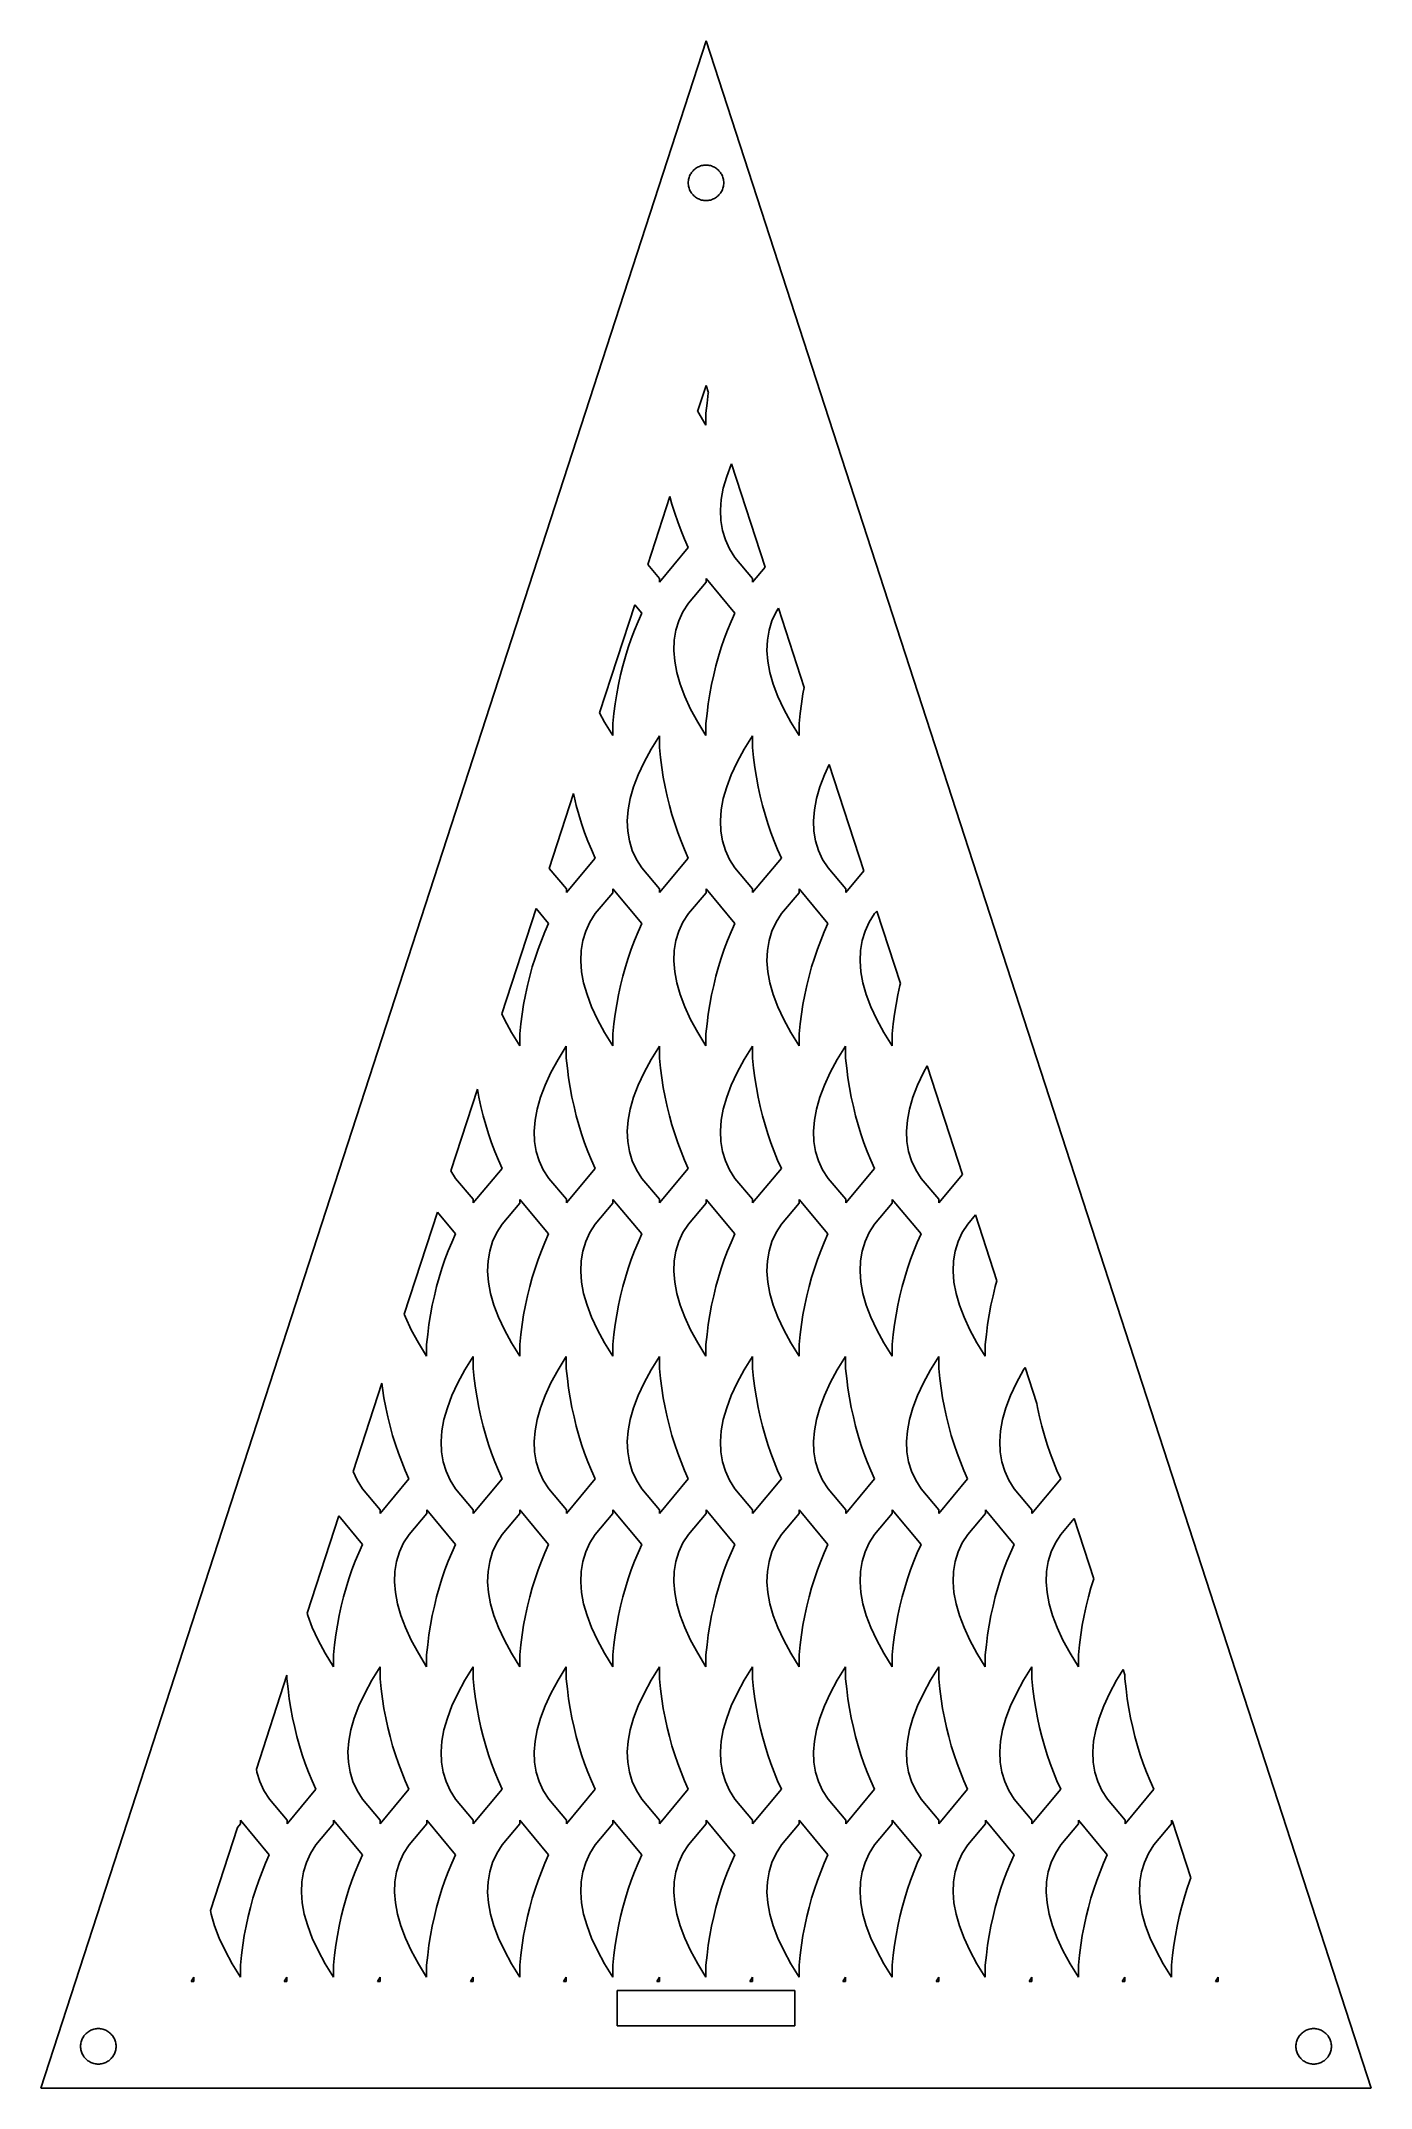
# Model space of a CAD drawing. Header units: metres. Extents: x -75 to 75, y 0 to 231.
import ezdxf

# ---------------------------------------------------------------- set-up
doc = ezdxf.new("R2010")
doc.units = ezdxf.units.M

msp = doc.modelspace()

# ---------------------------------------------------------------- linework, layer by layer
for p, q in [((0, 230.826), (-75, 0)), ((75, 0), (0, 230.826)), ((-2, 214.826), (-1.99605, 214.952)), ((-1.99605, 214.701), (-2, 214.826)), ((-1.99605, 214.952), (-1.98422, 215.077)), ((-1.98422, 214.576), (-1.99605, 214.701)), ((-1.98422, 215.077), (-1.96457, 215.201)), ((-1.96457, 215.201), (-1.93716, 215.324)), ((-1.93716, 215.324), (-1.9021, 215.444)), ((-1.9021, 215.444), (-1.85954, 215.562)), ((-1.85954, 215.562), (-1.80965, 215.678)), ((-1.80965, 215.678), (-1.75261, 215.79)), ((-1.75261, 215.79), (-1.68864, 215.898)), ((-1.68864, 215.898), (-1.61803, 216.002)), ((-1.61803, 216.002), (-1.54102, 216.101)), ((-1.54102, 216.101), (-1.45793, 216.195)), ((-1.45793, 216.195), (-1.36908, 216.284)), ((-1.36908, 216.284), (-1.27484, 216.367)), ((-1.27484, 216.367), (-1.17557, 216.444)), ((-1.17557, 216.444), (-1.07164, 216.515)), ((-1.07164, 216.515), (-0.963501, 216.579)), ((-0.963501, 216.579), (-0.851547, 216.636)), ((-0.851547, 216.636), (-0.736237, 216.686)), ((-0.736237, 216.686), (-0.618027, 216.728)), ((-0.618027, 216.728), (-0.497375, 216.763)), ((-0.497375, 216.763), (-0.374756, 216.791)), ((-0.374756, 216.791), (-0.250656, 216.81)), ((-0.250656, 216.81), (-0.12558, 216.822)), ((-0.12558, 216.822), (0, 216.826)), ((0, 216.826), (0.12558, 216.822)), ((0.12558, 216.822), (0.250656, 216.81)), ((0.250656, 216.81), (0.374756, 216.791)), ((0.374756, 216.791), (0.497375, 216.763)), ((0.497375, 216.763), (0.618027, 216.728)), ((0.618027, 216.728), (0.736237, 216.686)), ((0.736237, 216.686), (0.851547, 216.636)), ((0.851547, 216.636), (0.963501, 216.579)), ((0.963501, 216.579), (1.07164, 216.515)), ((1.07164, 216.515), (1.17557, 216.444)), ((1.17557, 216.444), (1.27484, 216.367)), ((1.27484, 216.367), (1.36908, 216.284)), ((1.36908, 216.284), (1.45793, 216.195)), ((1.45793, 216.195), (1.54102, 216.101)), ((1.54102, 216.101), (1.61803, 216.002)), ((1.61803, 216.002), (1.68864, 215.898)), ((1.68864, 215.898), (1.75261, 215.79)), ((1.75261, 215.79), (1.80965, 215.678)), ((1.80965, 215.678), (1.85954, 215.562)), ((1.85954, 215.562), (1.9021, 215.444)), ((1.9021, 215.444), (1.93716, 215.324)), ((1.93716, 215.324), (1.96457, 215.201)), ((1.96457, 215.201), (1.98422, 215.077)), ((1.98422, 215.077), (1.99605, 214.952)), ((1.99605, 214.701), (1.98422, 214.576)), ((1.99605, 214.952), (2, 214.826)), ((2, 214.826), (1.99605, 214.701)), ((-1.96457, 214.451), (-1.98422, 214.576)), ((-1.93716, 214.329), (-1.96457, 214.451)), ((-1.9021, 214.208), (-1.93716, 214.329)), ((-1.85954, 214.09), (-1.9021, 214.208)), ((-1.80965, 213.975), (-1.85954, 214.09)), ((-1.75261, 213.863), (-1.80965, 213.975)), ((-1.68864, 213.755), (-1.75261, 213.863)), ((-1.61803, 213.651), (-1.68864, 213.755)), ((-1.54102, 213.551), (-1.61803, 213.651)), ((-1.45793, 213.457), (-1.54102, 213.551)), ((-1.36908, 213.368), (-1.45793, 213.457)), ((-1.27484, 213.285), (-1.36908, 213.368)), ((-1.17557, 213.208), (-1.27484, 213.285)), ((-1.07164, 213.138), (-1.17557, 213.208)), ((-0.963501, 213.074), (-1.07164, 213.138)), ((-0.851547, 213.017), (-0.963501, 213.074)), ((-0.736237, 212.967), (-0.851547, 213.017)), ((-0.618027, 212.924), (-0.736237, 212.967)), ((-0.497375, 212.889), (-0.618027, 212.924)), ((-0.374756, 212.862), (-0.497375, 212.889)), ((-0.250656, 212.842), (-0.374756, 212.862)), ((-0.12558, 212.83), (-0.250656, 212.842)), ((0, 212.826), (-0.12558, 212.83)), ((0.12558, 212.83), (0, 212.826)), ((0.250656, 212.842), (0.12558, 212.83)), ((0.374756, 212.862), (0.250656, 212.842)), ((0.497375, 212.889), (0.374756, 212.862)), ((0.618027, 212.924), (0.497375, 212.889)), ((0.736237, 212.967), (0.618027, 212.924)), ((0.851547, 213.017), (0.736237, 212.967)), ((0.963501, 213.074), (0.851547, 213.017)), ((1.07164, 213.138), (0.963501, 213.074)), ((1.17557, 213.208), (1.07164, 213.138)), ((1.27484, 213.285), (1.17557, 213.208)), ((1.36908, 213.368), (1.27484, 213.285)), ((1.45793, 213.457), (1.36908, 213.368)), ((1.54102, 213.551), (1.45793, 213.457)), ((1.61803, 213.651), (1.54102, 213.551)), ((1.68864, 213.755), (1.61803, 213.651)), ((1.75261, 213.863), (1.68864, 213.755)), ((1.80965, 213.975), (1.75261, 213.863)), ((1.85954, 214.09), (1.80965, 213.975)), ((1.9021, 214.208), (1.85954, 214.09)), ((1.93716, 214.329), (1.9021, 214.208)), ((1.96457, 214.451), (1.93716, 214.329)), ((1.98422, 214.576), (1.96457, 214.451)), ((-0.955063, 189.054), (0, 191.993)), ((0, 191.993), (0.271118, 191.159)), ((0.114822, 189.986), (-0.003738, 188.857)), ((0.261154, 191.096), (0.114822, 189.986)), ((0.271118, 191.159), (0.261154, 191.096)), ((-0.939407, 189.025), (-0.955063, 189.054)), ((-0.003738, 187.512), (-0.939407, 189.025)), ((-0.003738, 188.857), (-0.003738, 187.512)), ((2.33063, 181.711), (2.84973, 183.081)), ((2.84973, 183.081), (2.87691, 183.139)), ((2.87691, 183.139), (6.66298, 171.487)), ((1.71753, 179.122), (1.95305, 180.391)), ((1.95305, 180.391), (2.33063, 181.711)), ((-6.5672, 171.782), (-4.07628, 179.448)), ((-4.07628, 179.448), (-3.83934, 178.594)), ((-3.83934, 178.594), (-3.52585, 177.581)), ((1.62247, 177.904), (1.71753, 179.122)), ((1.66733, 176.737), (1.62247, 177.904)), ((-3.52585, 177.581), (-3.18405, 176.584)), ((-3.18405, 176.584), (-2.81502, 175.604)), ((-2.81502, 175.604), (-2.41768, 174.641)), ((1.85478, 175.621), (1.66733, 176.737)), ((2.18323, 174.555), (1.85478, 175.621)), ((-1.9931, 173.696), (-5.24605, 169.798)), ((-2.41768, 174.641), (-1.9931, 173.696)), ((2.6532, 173.54), (2.18323, 174.555)), ((3.26309, 172.576), (2.6532, 173.54)), ((-5.24605, 170.213), (-6.5672, 171.782)), ((5.25352, 170.213), (3.26309, 172.576)), ((6.66298, 171.487), (5.25352, 169.798)), ((-5.24605, 169.798), (-5.24605, 170.213)), ((-1.98616, 167.424), (0.003204, 169.787)), ((0.003204, 169.787), (0.003204, 170.202)), ((0.003204, 170.202), (3.25615, 166.304)), ((5.25352, 169.798), (5.25352, 170.213)), ((-12.0012, 155.058), (-8.03766, 167.256)), ((-8.03766, 167.256), (-7.24342, 166.304)), ((-7.24342, 166.304), (-7.66747, 165.36)), ((-3.06656, 165.446), (-2.59659, 166.459)), ((-2.59659, 166.459), (-1.98616, 167.424)), ((3.25615, 166.304), (2.83211, 165.36)), ((7.43301, 165.446), (7.90298, 166.459)), ((7.90298, 166.459), (8.16306, 166.87)), ((8.16306, 166.87), (11.0712, 157.92)), ((-8.0648, 164.396), (-8.43384, 163.416)), ((-7.66747, 165.36), (-8.0648, 164.396)), ((-3.58192, 163.263), (-3.39447, 164.38)), ((-3.39447, 164.38), (-3.06656, 165.446)), ((2.43477, 164.396), (2.06573, 163.416)), ((2.83211, 165.36), (2.43477, 164.396)), ((6.91765, 163.263), (7.1051, 164.38)), ((7.1051, 164.38), (7.43301, 165.446)), ((-8.77563, 162.42), (-9.08913, 161.407)), ((-8.43384, 163.416), (-8.77563, 162.42)), ((-3.62732, 162.096), (-3.58192, 163.263)), ((-3.53279, 160.878), (-3.62732, 162.096)), ((1.72394, 162.42), (1.41045, 161.407)), ((2.06573, 163.416), (1.72394, 162.42)), ((6.87225, 162.096), (6.91765, 163.263)), ((6.96678, 160.878), (6.87225, 162.096)), ((-9.6328, 159.332), (-9.86244, 158.269)), ((-9.37485, 160.377), (-9.6328, 159.332)), ((-9.08913, 161.407), (-9.37485, 160.377)), ((-3.29674, 159.609), (-3.53279, 160.878)), ((-2.91916, 158.289), (-3.29674, 159.609)), ((0.866776, 159.332), (0.637131, 158.269)), ((1.12473, 160.377), (0.866776, 159.332)), ((1.41045, 161.407), (1.12473, 160.377)), ((7.20284, 159.609), (6.96678, 160.878)), ((7.58041, 158.289), (7.20284, 159.609)), ((-10.0643, 157.191), (-10.2384, 156.096)), ((-9.86244, 158.269), (-10.0643, 157.191)), ((-2.40005, 156.919), (-2.91916, 158.289)), ((0.435257, 157.191), (0.261154, 156.096)), ((0.637131, 158.269), (0.435257, 157.191)), ((8.09952, 156.919), (7.58041, 158.289)), ((10.9348, 157.191), (10.7607, 156.096)), ((11.0712, 157.92), (10.9348, 157.191)), ((-11.4395, 154.025), (-12.0012, 155.058)), ((-10.3848, 154.986), (-10.5033, 153.857)), ((-10.2384, 156.096), (-10.3848, 154.986)), ((-1.74049, 155.498), (-2.40005, 156.919)), ((-0.939407, 154.025), (-1.74049, 155.498)), ((0.114822, 154.986), (-0.003738, 153.857)), ((0.261154, 156.096), (0.114822, 154.986)), ((8.75908, 155.498), (8.09952, 156.919)), ((9.56017, 154.025), (8.75908, 155.498)), ((10.6144, 154.986), (10.4958, 153.857)), ((10.7607, 156.096), (10.6144, 154.986)), ((-10.5033, 152.512), (-11.4395, 154.025)), ((-10.5033, 153.857), (-10.5033, 152.512)), ((-6.18919, 150.975), (-5.25352, 152.489)), ((-5.25352, 152.489), (-5.25352, 151.143)), ((-0.003738, 152.512), (-0.939407, 154.025)), ((-0.003738, 153.857), (-0.003738, 152.512)), ((4.31038, 150.975), (5.24605, 152.489)), ((5.24605, 152.489), (5.24605, 151.143)), ((10.4958, 152.512), (9.56017, 154.025)), ((10.4958, 153.857), (10.4958, 152.512)), ((-6.99028, 149.502), (-6.18919, 150.975)), ((-5.25352, 151.143), (-5.1355, 150.016)), ((3.50929, 149.502), (4.31038, 150.975)), ((5.24605, 151.143), (5.36407, 150.016)), ((-8.16895, 146.711), (-7.64984, 148.081)), ((-7.64984, 148.081), (-6.99028, 149.502)), ((-5.1355, 150.016), (-4.98917, 148.904)), ((-4.98917, 148.904), (-4.81453, 147.809)), ((-4.81453, 147.809), (-4.61266, 146.731)), ((2.33063, 146.711), (2.84973, 148.081)), ((2.84973, 148.081), (3.50929, 149.502)), ((5.36407, 150.016), (5.51041, 148.904)), ((5.51041, 148.904), (5.68504, 147.809)), ((5.68504, 147.809), (5.88692, 146.731)), ((12.8302, 146.711), (13.3493, 148.081)), ((13.3493, 148.081), (13.8897, 149.245)), ((13.8897, 149.245), (17.7906, 137.239)), ((-17.6966, 137.529), (-14.9505, 145.981)), ((-14.9505, 145.981), (-14.8831, 145.669)), ((-14.8831, 145.669), (-14.6252, 144.624)), ((-8.54652, 145.391), (-8.16895, 146.711)), ((-4.61266, 146.731), (-4.38301, 145.669)), ((-4.38301, 145.669), (-4.12506, 144.624)), ((1.95305, 145.391), (2.33063, 146.711)), ((5.88692, 146.731), (6.11656, 145.669)), ((6.11656, 145.669), (6.37451, 144.624)), ((12.4526, 145.391), (12.8302, 146.711)), ((-14.6252, 144.624), (-14.3394, 143.594)), ((-14.3394, 143.594), (-14.026, 142.581)), ((-8.87711, 142.904), (-8.78204, 144.122)), ((-8.78204, 144.122), (-8.54652, 145.391)), ((-4.12506, 144.624), (-3.83934, 143.594)), ((-3.83934, 143.594), (-3.52585, 142.581)), ((1.62247, 142.904), (1.71753, 144.122)), ((1.71753, 144.122), (1.95305, 145.391)), ((6.37451, 144.624), (6.66023, 143.594)), ((6.66023, 143.594), (6.97372, 142.581)), ((12.122, 142.904), (12.2171, 144.122)), ((12.2171, 144.122), (12.4526, 145.391)), ((-14.026, 142.581), (-13.6842, 141.584)), ((-13.6842, 141.584), (-13.3151, 140.604)), ((-8.83224, 141.737), (-8.87711, 142.904)), ((-8.64479, 140.621), (-8.83224, 141.737)), ((-3.52585, 142.581), (-3.18405, 141.584)), ((-3.18405, 141.584), (-2.81502, 140.604)), ((1.66733, 141.737), (1.62247, 142.904)), ((1.85478, 140.621), (1.66733, 141.737)), ((6.97372, 142.581), (7.31552, 141.584)), ((7.31552, 141.584), (7.68456, 140.604)), ((12.1669, 141.737), (12.122, 142.904)), ((12.3544, 140.621), (12.1669, 141.737)), ((-12.4932, 138.696), (-15.7462, 134.798)), ((-13.3151, 140.604), (-12.9178, 139.641)), ((-12.9178, 139.641), (-12.4932, 138.696)), ((-8.31635, 139.555), (-8.64479, 140.621)), ((-7.84637, 138.54), (-8.31635, 139.555)), ((-7.23648, 137.576), (-7.84637, 138.54)), ((-1.9931, 138.696), (-5.24605, 134.798)), ((-2.81502, 140.604), (-2.41768, 139.641)), ((-2.41768, 139.641), (-1.9931, 138.696)), ((2.18323, 139.555), (1.85478, 140.621)), ((2.6532, 138.54), (2.18323, 139.555)), ((3.26309, 137.576), (2.6532, 138.54)), ((8.50647, 138.696), (5.25352, 134.798)), ((7.68456, 140.604), (8.08189, 139.641)), ((8.08189, 139.641), (8.50647, 138.696)), ((12.6828, 139.555), (12.3544, 140.621)), ((13.1528, 138.54), (12.6828, 139.555)), ((13.7627, 137.576), (13.1528, 138.54)), ((-15.7462, 135.213), (-17.6966, 137.529)), ((-5.24605, 135.213), (-7.23648, 137.576)), ((5.25352, 135.213), (3.26309, 137.576)), ((15.7531, 135.213), (13.7627, 137.576)), ((17.7906, 137.239), (15.7531, 134.798)), ((-15.7462, 134.798), (-15.7462, 135.213)), ((-12.4863, 132.424), (-10.4964, 134.787)), ((-10.4964, 134.787), (-10.4964, 135.202)), ((-10.4964, 135.202), (-7.24342, 131.304)), ((-5.24605, 134.798), (-5.24605, 135.213)), ((-1.98616, 132.424), (0.003204, 134.787)), ((0.003204, 134.787), (0.003204, 135.202)), ((0.003204, 135.202), (3.25615, 131.304)), ((5.25352, 134.798), (5.25352, 135.213)), ((8.51341, 132.424), (10.5033, 134.787)), ((10.5033, 134.787), (10.5033, 135.202)), ((10.5033, 135.202), (13.7557, 131.304)), ((15.7531, 134.798), (15.7531, 135.213)), ((-23.0287, 121.118), (-19.1655, 133.008)), ((-19.1655, 133.008), (-17.7435, 131.304)), ((-13.0967, 131.459), (-12.4863, 132.424)), ((-2.59659, 131.459), (-1.98616, 132.424)), ((7.90298, 131.459), (8.51341, 132.424)), ((18.4026, 131.459), (19.013, 132.424)), ((19.013, 132.424), (19.26, 132.717)), ((19.26, 132.717), (21.9175, 124.538)), ((-18.5649, 129.396), (-18.9339, 128.416)), ((-18.1676, 130.36), (-18.5649, 129.396)), ((-17.7435, 131.304), (-18.1676, 130.36)), ((-14.082, 128.263), (-13.8946, 129.38)), ((-13.8946, 129.38), (-13.5667, 130.446)), ((-13.5667, 130.446), (-13.0967, 131.459)), ((-8.0648, 129.396), (-8.43384, 128.416)), ((-7.66747, 130.36), (-8.0648, 129.396)), ((-7.24342, 131.304), (-7.66747, 130.36)), ((-3.58192, 128.263), (-3.39447, 129.38)), ((-3.39447, 129.38), (-3.06656, 130.446)), ((-3.06656, 130.446), (-2.59659, 131.459)), ((2.43477, 129.396), (2.06573, 128.416)), ((2.83211, 130.36), (2.43477, 129.396)), ((3.25615, 131.304), (2.83211, 130.36)), ((6.91765, 128.263), (7.1051, 129.38)), ((7.1051, 129.38), (7.43301, 130.446)), ((7.43301, 130.446), (7.90298, 131.459)), ((12.9343, 129.396), (12.5653, 128.416)), ((13.3317, 130.36), (12.9343, 129.396)), ((13.7557, 131.304), (13.3317, 130.36)), ((17.4172, 128.263), (17.6047, 129.38)), ((17.6047, 129.38), (17.9326, 130.446)), ((17.9326, 130.446), (18.4026, 131.459)), ((-19.2757, 127.42), (-19.5892, 126.407)), ((-18.9339, 128.416), (-19.2757, 127.42)), ((-14.1274, 127.096), (-14.082, 128.263)), ((-14.0329, 125.878), (-14.1274, 127.096)), ((-8.77563, 127.42), (-9.08913, 126.407)), ((-8.43384, 128.416), (-8.77563, 127.42)), ((-3.62732, 127.096), (-3.58192, 128.263)), ((-3.53279, 125.878), (-3.62732, 127.096)), ((1.72394, 127.42), (1.41045, 126.407)), ((2.06573, 128.416), (1.72394, 127.42)), ((6.87225, 127.096), (6.91765, 128.263)), ((6.96678, 125.878), (6.87225, 127.096)), ((12.2235, 127.42), (11.91, 126.407)), ((12.5653, 128.416), (12.2235, 127.42)), ((17.3718, 127.096), (17.4172, 128.263)), ((17.4664, 125.878), (17.3718, 127.096)), ((-19.875, 125.377), (-20.1329, 124.332)), ((-19.5892, 126.407), (-19.875, 125.377)), ((-13.7968, 124.609), (-14.0329, 125.878)), ((-9.37485, 125.377), (-9.6328, 124.332)), ((-9.08913, 126.407), (-9.37485, 125.377)), ((-3.29674, 124.609), (-3.53279, 125.878)), ((1.12473, 125.377), (0.866776, 124.332)), ((1.41045, 126.407), (1.12473, 125.377)), ((7.20284, 124.609), (6.96678, 125.878)), ((11.6243, 125.377), (11.3663, 124.332)), ((11.91, 126.407), (11.6243, 125.377)), ((17.7024, 124.609), (17.4664, 125.878)), ((-20.3625, 123.269), (-20.5644, 122.191)), ((-20.1329, 124.332), (-20.3625, 123.269)), ((-13.4193, 123.289), (-13.7968, 124.609)), ((-12.9002, 121.919), (-13.4193, 123.289)), ((-9.86244, 123.269), (-10.0643, 122.191)), ((-9.6328, 124.332), (-9.86244, 123.269)), ((-2.91916, 123.289), (-3.29674, 124.609)), ((-2.40005, 121.919), (-2.91916, 123.289)), ((0.637131, 123.269), (0.435257, 122.191)), ((0.866776, 124.332), (0.637131, 123.269)), ((7.58041, 123.289), (7.20284, 124.609)), ((8.09952, 121.919), (7.58041, 123.289)), ((11.1367, 123.269), (10.9348, 122.191)), ((11.3663, 124.332), (11.1367, 123.269)), ((18.08, 123.289), (17.7024, 124.609)), ((18.5991, 121.919), (18.08, 123.289)), ((21.6368, 123.269), (21.4349, 122.191)), ((21.8665, 124.332), (21.6368, 123.269)), ((21.9175, 124.538), (21.8665, 124.332)), ((-22.7407, 120.498), (-23.0287, 121.118)), ((-21.9396, 119.025), (-22.7407, 120.498)), ((-20.7385, 121.096), (-20.8849, 119.986)), ((-20.5644, 122.191), (-20.7385, 121.096)), ((-12.2406, 120.498), (-12.9002, 121.919)), ((-11.4395, 119.025), (-12.2406, 120.498)), ((-10.2384, 121.096), (-10.3848, 119.986)), ((-10.0643, 122.191), (-10.2384, 121.096)), ((-1.74049, 120.498), (-2.40005, 121.919)), ((-0.939407, 119.025), (-1.74049, 120.498)), ((0.261154, 121.096), (0.114822, 119.986)), ((0.435257, 122.191), (0.261154, 121.096)), ((8.75908, 120.498), (8.09952, 121.919)), ((9.56017, 119.025), (8.75908, 120.498)), ((10.7607, 121.096), (10.6144, 119.986)), ((10.9348, 122.191), (10.7607, 121.096)), ((19.2587, 120.498), (18.5991, 121.919)), ((20.0597, 119.025), (19.2587, 120.498)), ((21.2608, 121.096), (21.1145, 119.986)), ((21.4349, 122.191), (21.2608, 121.096)), ((-21.0034, 117.512), (-21.9396, 119.025)), ((-20.8849, 119.986), (-21.0034, 118.857)), ((-21.0034, 118.857), (-21.0034, 117.512)), ((-10.5033, 117.512), (-11.4395, 119.025)), ((-10.3848, 119.986), (-10.5033, 118.857)), ((-10.5033, 118.857), (-10.5033, 117.512)), ((-0.003738, 117.512), (-0.939407, 119.025)), ((0.114822, 119.986), (-0.003738, 118.857)), ((-0.003738, 118.857), (-0.003738, 117.512)), ((10.4958, 117.512), (9.56017, 119.025)), ((10.6144, 119.986), (10.4958, 118.857)), ((10.4958, 118.857), (10.4958, 117.512)), ((20.9959, 117.512), (20.0597, 119.025)), ((21.1145, 119.986), (20.9959, 118.857)), ((20.9959, 118.857), (20.9959, 117.512)), ((-17.4904, 114.502), (-16.6893, 115.975)), ((-16.6893, 115.975), (-15.7536, 117.489)), ((-15.7536, 117.489), (-15.7536, 116.143)), ((-15.7536, 116.143), (-15.6356, 115.016)), ((-6.99028, 114.502), (-6.18919, 115.975)), ((-6.18919, 115.975), (-5.25352, 117.489)), ((-5.25352, 117.489), (-5.25352, 116.143)), ((-5.25352, 116.143), (-5.1355, 115.016)), ((3.50929, 114.502), (4.31038, 115.975)), ((4.31038, 115.975), (5.24605, 117.489)), ((5.24605, 117.489), (5.24605, 116.143)), ((5.24605, 116.143), (5.36407, 115.016)), ((14.0089, 114.502), (14.81, 115.975)), ((14.81, 115.975), (15.7456, 117.489)), ((15.7456, 117.489), (15.7456, 116.143)), ((15.7456, 116.143), (15.8636, 115.016)), ((-18.1499, 113.081), (-17.4904, 114.502)), ((-15.6356, 115.016), (-15.4893, 113.904)), ((-15.4893, 113.904), (-15.3146, 112.809)), ((-7.64984, 113.081), (-6.99028, 114.502)), ((-5.1355, 115.016), (-4.98917, 113.904)), ((-4.98917, 113.904), (-4.81453, 112.809)), ((2.84973, 113.081), (3.50929, 114.502)), ((5.36407, 115.016), (5.51041, 113.904)), ((5.51041, 113.904), (5.68504, 112.809)), ((13.3493, 113.081), (14.0089, 114.502)), ((15.8636, 115.016), (16.01, 113.904)), ((16.01, 113.904), (16.1846, 112.809)), ((23.8494, 113.081), (24.509, 114.502)), ((24.509, 114.502), (24.9281, 115.273)), ((24.9281, 115.273), (28.9185, 102.992)), ((-28.7763, 103.429), (-25.7832, 112.641)), ((-25.7832, 112.641), (-25.6129, 111.731)), ((-25.6129, 111.731), (-25.3832, 110.669)), ((-19.0466, 110.391), (-18.6691, 111.711)), ((-18.6691, 111.711), (-18.1499, 113.081)), ((-15.3146, 112.809), (-15.1128, 111.731)), ((-15.1128, 111.731), (-14.8831, 110.669)), ((-8.54652, 110.391), (-8.16895, 111.711)), ((-8.16895, 111.711), (-7.64984, 113.081)), ((-4.81453, 112.809), (-4.61266, 111.731)), ((-4.61266, 111.731), (-4.38301, 110.669)), ((1.95305, 110.391), (2.33063, 111.711)), ((2.33063, 111.711), (2.84973, 113.081)), ((5.68504, 112.809), (5.88692, 111.731)), ((5.88692, 111.731), (6.11656, 110.669)), ((12.4526, 110.391), (12.8302, 111.711)), ((12.8302, 111.711), (13.3493, 113.081)), ((16.1846, 112.809), (16.3865, 111.731)), ((16.3865, 111.731), (16.6161, 110.669)), ((22.9527, 110.391), (23.3303, 111.711)), ((23.3303, 111.711), (23.8494, 113.081)), ((-25.3832, 110.669), (-25.1253, 109.624)), ((-25.1253, 109.624), (-24.8396, 108.594)), ((-24.8396, 108.594), (-24.5261, 107.581)), ((-19.3772, 107.904), (-19.2822, 109.122)), ((-19.2822, 109.122), (-19.0466, 110.391)), ((-14.8831, 110.669), (-14.6252, 109.624)), ((-14.6252, 109.624), (-14.3394, 108.594)), ((-14.3394, 108.594), (-14.026, 107.581)), ((-8.87711, 107.904), (-8.78204, 109.122)), ((-8.78204, 109.122), (-8.54652, 110.391)), ((-4.38301, 110.669), (-4.12506, 109.624)), ((-4.12506, 109.624), (-3.83934, 108.594)), ((-3.83934, 108.594), (-3.52585, 107.581)), ((1.62247, 107.904), (1.71753, 109.122)), ((1.71753, 109.122), (1.95305, 110.391)), ((6.11656, 110.669), (6.37451, 109.624)), ((6.37451, 109.624), (6.66023, 108.594)), ((6.66023, 108.594), (6.97372, 107.581)), ((12.122, 107.904), (12.2171, 109.122)), ((12.2171, 109.122), (12.4526, 110.391)), ((16.6161, 110.669), (16.8741, 109.624)), ((16.8741, 109.624), (17.1598, 108.594)), ((17.1598, 108.594), (17.4733, 107.581)), ((22.6221, 107.904), (22.7172, 109.122)), ((22.7172, 109.122), (22.9527, 110.391)), ((-24.5261, 107.581), (-24.1843, 106.584)), ((-24.1843, 106.584), (-23.8152, 105.604)), ((-19.3324, 106.737), (-19.3772, 107.904)), ((-19.1449, 105.621), (-19.3324, 106.737)), ((-14.026, 107.581), (-13.6842, 106.584)), ((-13.6842, 106.584), (-13.3151, 105.604)), ((-8.83224, 106.737), (-8.87711, 107.904)), ((-8.64479, 105.621), (-8.83224, 106.737)), ((-3.52585, 107.581), (-3.18405, 106.584)), ((-3.18405, 106.584), (-2.81502, 105.604)), ((1.66733, 106.737), (1.62247, 107.904)), ((1.85478, 105.621), (1.66733, 106.737)), ((6.97372, 107.581), (7.31552, 106.584)), ((7.31552, 106.584), (7.68456, 105.604)), ((12.1669, 106.737), (12.122, 107.904)), ((12.3544, 105.621), (12.1669, 106.737)), ((17.4733, 107.581), (17.8151, 106.584)), ((17.8151, 106.584), (18.1841, 105.604)), ((22.667, 106.737), (22.6221, 107.904)), ((22.8545, 105.621), (22.667, 106.737)), ((-23.8152, 105.604), (-23.4179, 104.641)), ((-23.4179, 104.641), (-22.9933, 103.696)), ((-18.8165, 104.555), (-19.1449, 105.621)), ((-18.3465, 103.54), (-18.8165, 104.555)), ((-13.3151, 105.604), (-12.9178, 104.641)), ((-12.9178, 104.641), (-12.4932, 103.696)), ((-8.31635, 104.555), (-8.64479, 105.621)), ((-7.84637, 103.54), (-8.31635, 104.555)), ((-2.81502, 105.604), (-2.41768, 104.641)), ((-2.41768, 104.641), (-1.9931, 103.696)), ((2.18323, 104.555), (1.85478, 105.621)), ((2.6532, 103.54), (2.18323, 104.555)), ((7.68456, 105.604), (8.08189, 104.641)), ((8.08189, 104.641), (8.50647, 103.696)), ((12.6828, 104.555), (12.3544, 105.621)), ((13.1528, 103.54), (12.6828, 104.555)), ((18.1841, 105.604), (18.5815, 104.641)), ((18.5815, 104.641), (19.006, 103.696)), ((23.1829, 104.555), (22.8545, 105.621)), ((23.6529, 103.54), (23.1829, 104.555)), ((-28.2367, 102.576), (-28.7763, 103.429)), ((-26.2463, 100.213), (-28.2367, 102.576)), ((-22.9933, 103.696), (-26.2463, 99.7981)), ((-17.7366, 102.576), (-18.3465, 103.54)), ((-15.7462, 100.213), (-17.7366, 102.576)), ((-12.4932, 103.696), (-15.7462, 99.7981)), ((-7.23648, 102.576), (-7.84637, 103.54)), ((-5.24605, 100.213), (-7.23648, 102.576)), ((-1.9931, 103.696), (-5.24605, 99.7981)), ((3.26309, 102.576), (2.6532, 103.54)), ((5.25352, 100.213), (3.26309, 102.576)), ((8.50647, 103.696), (5.25352, 99.7981)), ((13.7627, 102.576), (13.1528, 103.54)), ((15.7531, 100.213), (13.7627, 102.576)), ((19.006, 103.696), (15.7531, 99.7981)), ((24.2628, 102.576), (23.6529, 103.54)), ((26.2532, 100.213), (24.2628, 102.576)), ((28.9185, 102.992), (26.2532, 99.7981)), ((-26.2463, 99.7981), (-26.2463, 100.213)), ((-22.9864, 97.4237), (-20.9965, 99.7869)), ((-20.9965, 99.7869), (-20.9965, 100.202)), ((-20.9965, 100.202), (-17.7435, 96.3043)), ((-15.7462, 99.7981), (-15.7462, 100.213)), ((-12.4863, 97.4237), (-10.4964, 99.7869)), ((-10.4964, 99.7869), (-10.4964, 100.202)), ((-10.4964, 100.202), (-7.24342, 96.3043)), ((-5.24605, 99.7981), (-5.24605, 100.213)), ((-1.98616, 97.4237), (0.003204, 99.7869)), ((0.003204, 99.7869), (0.003204, 100.202)), ((0.003204, 100.202), (3.25615, 96.3043)), ((5.25352, 99.7981), (5.25352, 100.213)), ((8.51341, 97.4237), (10.5033, 99.7869)), ((10.5033, 99.7869), (10.5033, 100.202)), ((10.5033, 100.202), (13.7557, 96.3043)), ((15.7531, 99.7981), (15.7531, 100.213)), ((19.013, 97.4237), (21.0029, 99.7869)), ((21.0029, 99.7869), (21.0029, 100.202)), ((21.0029, 100.202), (24.2558, 96.3043)), ((26.2532, 99.7981), (26.2532, 100.213)), ((-34.0297, 87.2607), (-30.2932, 98.7604)), ((-30.2932, 98.7604), (-28.2436, 96.3043)), ((-23.5968, 96.4592), (-22.9864, 97.4237)), ((-13.0967, 96.4592), (-12.4863, 97.4237)), ((-2.59659, 96.4592), (-1.98616, 97.4237)), ((7.90298, 96.4592), (8.51341, 97.4237)), ((18.4026, 96.4592), (19.013, 97.4237)), ((28.9027, 96.4592), (29.5131, 97.4237)), ((29.5131, 97.4237), (30.3894, 98.4644)), ((30.3894, 98.4644), (32.8054, 91.0289)), ((-28.6677, 95.3596), (-29.065, 94.3961)), ((-28.2436, 96.3043), (-28.6677, 95.3596)), ((-24.3947, 94.3801), (-24.0668, 95.4456)), ((-24.0668, 95.4456), (-23.5968, 96.4592)), ((-18.1676, 95.3596), (-18.5649, 94.3961)), ((-17.7435, 96.3043), (-18.1676, 95.3596)), ((-13.8946, 94.3801), (-13.5667, 95.4456)), ((-13.5667, 95.4456), (-13.0967, 96.4592)), ((-7.66747, 95.3596), (-8.0648, 94.3961)), ((-7.24342, 96.3043), (-7.66747, 95.3596)), ((-3.39447, 94.3801), (-3.06656, 95.4456)), ((-3.06656, 95.4456), (-2.59659, 96.4592)), ((2.83211, 95.3596), (2.43477, 94.3961)), ((3.25615, 96.3043), (2.83211, 95.3596)), ((7.1051, 94.3801), (7.43301, 95.4456)), ((7.43301, 95.4456), (7.90298, 96.4592)), ((13.3317, 95.3596), (12.9343, 94.3961)), ((13.7557, 96.3043), (13.3317, 95.3596)), ((17.6047, 94.3801), (17.9326, 95.4456)), ((17.9326, 95.4456), (18.4026, 96.4592)), ((23.8318, 95.3596), (23.4344, 94.3961)), ((24.2558, 96.3043), (23.8318, 95.3596)), ((28.1048, 94.3801), (28.4327, 95.4456)), ((28.4327, 95.4456), (28.9027, 96.4592)), ((-29.7758, 92.4196), (-30.0893, 91.407)), ((-29.4341, 93.4161), (-29.7758, 92.4196)), ((-29.065, 94.3961), (-29.4341, 93.4161)), ((-24.6275, 92.0959), (-24.5821, 93.2634)), ((-24.5821, 93.2634), (-24.3947, 94.3801)), ((-19.2757, 92.4196), (-19.5892, 91.407)), ((-18.9339, 93.4161), (-19.2757, 92.4196)), ((-18.5649, 94.3961), (-18.9339, 93.4161)), ((-14.1274, 92.0959), (-14.082, 93.2634)), ((-14.082, 93.2634), (-13.8946, 94.3801)), ((-8.77563, 92.4196), (-9.08913, 91.407)), ((-8.43384, 93.4161), (-8.77563, 92.4196)), ((-8.0648, 94.3961), (-8.43384, 93.4161)), ((-3.62732, 92.0959), (-3.58192, 93.2634)), ((-3.58192, 93.2634), (-3.39447, 94.3801)), ((1.72394, 92.4196), (1.41045, 91.407)), ((2.06573, 93.4161), (1.72394, 92.4196)), ((2.43477, 94.3961), (2.06573, 93.4161)), ((6.87225, 92.0959), (6.91765, 93.2634)), ((6.91765, 93.2634), (7.1051, 94.3801)), ((12.2235, 92.4196), (11.91, 91.407)), ((12.5653, 93.4161), (12.2235, 92.4196)), ((12.9343, 94.3961), (12.5653, 93.4161)), ((17.3718, 92.0959), (17.4172, 93.2634)), ((17.4172, 93.2634), (17.6047, 94.3801)), ((22.7236, 92.4196), (22.4101, 91.407)), ((23.0654, 93.4161), (22.7236, 92.4196)), ((23.4344, 94.3961), (23.0654, 93.4161)), ((27.8719, 92.0959), (27.9173, 93.2634)), ((27.9173, 93.2634), (28.1048, 94.3801)), ((-30.3751, 90.3768), (-30.633, 89.3317)), ((-30.0893, 91.407), (-30.3751, 90.3768)), ((-24.533, 90.8783), (-24.6275, 92.0959)), ((-24.297, 89.6094), (-24.533, 90.8783)), ((-19.875, 90.3768), (-20.1329, 89.3317)), ((-19.5892, 91.407), (-19.875, 90.3768)), ((-14.0329, 90.8783), (-14.1274, 92.0959)), ((-13.7968, 89.6094), (-14.0329, 90.8783)), ((-9.37485, 90.3768), (-9.6328, 89.3317)), ((-9.08913, 91.407), (-9.37485, 90.3768)), ((-3.53279, 90.8783), (-3.62732, 92.0959)), ((-3.29674, 89.6094), (-3.53279, 90.8783)), ((1.12473, 90.3768), (0.866776, 89.3317)), ((1.41045, 91.407), (1.12473, 90.3768)), ((6.96678, 90.8783), (6.87225, 92.0959)), ((7.20284, 89.6094), (6.96678, 90.8783)), ((11.6243, 90.3768), (11.3663, 89.3317)), ((11.91, 91.407), (11.6243, 90.3768)), ((17.4664, 90.8783), (17.3718, 92.0959)), ((17.7024, 89.6094), (17.4664, 90.8783)), ((22.1244, 90.3768), (21.8665, 89.3317)), ((22.4101, 91.407), (22.1244, 90.3768)), ((27.9665, 90.8783), (27.8719, 92.0959)), ((28.2025, 89.6094), (27.9665, 90.8783)), ((32.6245, 90.3768), (32.3666, 89.3317)), ((32.8054, 91.0289), (32.6245, 90.3768)), ((-30.8627, 88.2694), (-31.0645, 87.1912)), ((-30.633, 89.3317), (-30.8627, 88.2694)), ((-23.9194, 88.2892), (-24.297, 89.6094)), ((-23.4003, 86.9193), (-23.9194, 88.2892)), ((-20.3625, 88.2694), (-20.5644, 87.1912)), ((-20.1329, 89.3317), (-20.3625, 88.2694)), ((-13.4193, 88.2892), (-13.7968, 89.6094)), ((-12.9002, 86.9193), (-13.4193, 88.2892)), ((-9.86244, 88.2694), (-10.0643, 87.1912)), ((-9.6328, 89.3317), (-9.86244, 88.2694)), ((-2.91916, 88.2892), (-3.29674, 89.6094)), ((-2.40005, 86.9193), (-2.91916, 88.2892)), ((0.637131, 88.2694), (0.435257, 87.1912)), ((0.866776, 89.3317), (0.637131, 88.2694)), ((7.58041, 88.2892), (7.20284, 89.6094)), ((8.09952, 86.9193), (7.58041, 88.2892)), ((11.1367, 88.2694), (10.9348, 87.1912)), ((11.3663, 89.3317), (11.1367, 88.2694)), ((18.08, 88.2892), (17.7024, 89.6094)), ((18.5991, 86.9193), (18.08, 88.2892)), ((21.6368, 88.2694), (21.4349, 87.1912)), ((21.8665, 89.3317), (21.6368, 88.2694)), ((28.5801, 88.2892), (28.2025, 89.6094)), ((29.0992, 86.9193), (28.5801, 88.2892)), ((32.1369, 88.2694), (31.935, 87.1912)), ((32.3666, 89.3317), (32.1369, 88.2694)), ((-33.9004, 86.9193), (-34.0297, 87.2607)), ((-33.2408, 85.4977), (-33.9004, 86.9193)), ((-32.4397, 84.0253), (-33.2408, 85.4977)), ((-31.2386, 86.0963), (-31.385, 84.9855)), ((-31.0645, 87.1912), (-31.2386, 86.0963)), ((-22.7407, 85.4977), (-23.4003, 86.9193)), ((-21.9396, 84.0253), (-22.7407, 85.4977)), ((-20.7385, 86.0963), (-20.8849, 84.9855)), ((-20.5644, 87.1912), (-20.7385, 86.0963)), ((-12.2406, 85.4977), (-12.9002, 86.9193)), ((-11.4395, 84.0253), (-12.2406, 85.4977)), ((-10.2384, 86.0963), (-10.3848, 84.9855)), ((-10.0643, 87.1912), (-10.2384, 86.0963)), ((-1.74049, 85.4977), (-2.40005, 86.9193)), ((-0.939407, 84.0253), (-1.74049, 85.4977)), ((0.261154, 86.0963), (0.114822, 84.9855)), ((0.435257, 87.1912), (0.261154, 86.0963)), ((8.75908, 85.4977), (8.09952, 86.9193)), ((9.56017, 84.0253), (8.75908, 85.4977)), ((10.7607, 86.0963), (10.6144, 84.9855)), ((10.9348, 87.1912), (10.7607, 86.0963)), ((19.2587, 85.4977), (18.5991, 86.9193)), ((20.0597, 84.0253), (19.2587, 85.4977)), ((21.2608, 86.0963), (21.1145, 84.9855)), ((21.4349, 87.1912), (21.2608, 86.0963)), ((29.7588, 85.4977), (29.0992, 86.9193)), ((30.5598, 84.0253), (29.7588, 85.4977)), ((31.7609, 86.0963), (31.6146, 84.9855)), ((31.935, 87.1912), (31.7609, 86.0963)), ((-31.5035, 82.5117), (-32.4397, 84.0253)), ((-31.385, 84.9855), (-31.5035, 83.857)), ((-31.5035, 83.857), (-31.5035, 82.5117)), ((-21.0034, 82.5117), (-21.9396, 84.0253)), ((-20.8849, 84.9855), (-21.0034, 83.857)), ((-21.0034, 83.857), (-21.0034, 82.5117)), ((-10.5033, 82.5117), (-11.4395, 84.0253)), ((-10.3848, 84.9855), (-10.5033, 83.857)), ((-10.5033, 83.857), (-10.5033, 82.5117)), ((-0.003738, 82.5117), (-0.939407, 84.0253)), ((0.114822, 84.9855), (-0.003738, 83.857)), ((-0.003738, 83.857), (-0.003738, 82.5117)), ((10.4958, 82.5123), (9.56017, 84.0253)), ((10.6144, 84.9855), (10.4958, 83.857)), ((10.4958, 83.857), (10.4958, 82.5123)), ((20.9959, 82.5117), (20.0597, 84.0253)), ((21.1145, 84.9855), (20.9959, 83.857)), ((20.9959, 83.857), (20.9959, 82.5117)), ((31.496, 82.5117), (30.5598, 84.0253)), ((31.6146, 84.9855), (31.496, 83.857)), ((31.496, 83.857), (31.496, 82.5117)), ((-27.9905, 79.5023), (-27.1894, 80.9747)), ((-27.1894, 80.9747), (-26.2537, 82.4888)), ((-26.2537, 82.4888), (-26.2537, 81.1435)), ((-26.2537, 81.1435), (-26.1357, 80.0156)), ((-17.4904, 79.5023), (-16.6893, 80.9747)), ((-16.6893, 80.9747), (-15.7536, 82.4888)), ((-15.7536, 82.4888), (-15.7536, 81.1435)), ((-15.7536, 81.1435), (-15.6356, 80.0156)), ((-6.99028, 79.5023), (-6.18919, 80.9747)), ((-6.18919, 80.9747), (-5.25352, 82.4888)), ((-5.25352, 82.4888), (-5.25352, 81.1435)), ((-5.25352, 81.1435), (-5.1355, 80.0156)), ((3.50929, 79.5023), (4.31038, 80.9747)), ((4.31038, 80.9747), (5.24605, 82.4888)), ((5.24605, 82.4888), (5.24605, 81.1435)), ((5.24605, 81.1435), (5.36407, 80.0156)), ((14.0089, 79.5023), (14.81, 80.9747)), ((14.81, 80.9747), (15.7456, 82.4888)), ((15.7456, 82.4888), (15.7456, 81.1435)), ((15.7456, 81.1435), (15.8636, 80.0156)), ((24.509, 79.5023), (25.3101, 80.9747)), ((25.3101, 80.9747), (26.2457, 82.4888)), ((26.2457, 82.4888), (26.2457, 81.1435)), ((26.2457, 81.1435), (26.3638, 80.0156)), ((35.0091, 79.5023), (35.8102, 80.9747)), ((35.8102, 80.9747), (35.9819, 81.2526)), ((35.9819, 81.2526), (37.2993, 77.1981)), ((-39.7967, 69.5118), (-36.5632, 79.4636)), ((-36.5632, 79.4636), (-36.4895, 78.9042)), ((-36.4895, 78.9042), (-36.3148, 77.8094)), ((-28.6501, 78.0807), (-27.9905, 79.5023)), ((-26.1357, 80.0156), (-25.9894, 78.9042)), ((-25.9894, 78.9042), (-25.8147, 77.8094)), ((-18.1499, 78.0807), (-17.4904, 79.5023)), ((-15.6356, 80.0156), (-15.4893, 78.9042)), ((-15.4893, 78.9042), (-15.3146, 77.8094)), ((-7.64984, 78.0807), (-6.99028, 79.5023)), ((-5.1355, 80.0156), (-4.98917, 78.9042)), ((-4.98917, 78.9042), (-4.81453, 77.8094)), ((2.84973, 78.0807), (3.50929, 79.5023)), ((5.36407, 80.0156), (5.51041, 78.9042)), ((5.51041, 78.9042), (5.68504, 77.8094)), ((13.3493, 78.0807), (14.0089, 79.5023)), ((15.8636, 80.0156), (16.01, 78.9042)), ((16.01, 78.9042), (16.1846, 77.8094)), ((23.8494, 78.0807), (24.509, 79.5023)), ((26.3638, 80.0156), (26.5101, 78.9042)), ((26.5101, 78.9042), (26.6847, 77.8094)), ((34.3495, 78.0807), (35.0091, 79.5023)), ((-36.3148, 77.8094), (-36.113, 76.7311)), ((-36.113, 76.7311), (-35.8833, 75.6689)), ((-29.5467, 75.3912), (-29.1692, 76.7108)), ((-29.1692, 76.7108), (-28.6501, 78.0807)), ((-25.8147, 77.8094), (-25.6129, 76.7311)), ((-25.6129, 76.7311), (-25.3832, 75.6689)), ((-19.0466, 75.3912), (-18.6691, 76.7108)), ((-18.6691, 76.7108), (-18.1499, 78.0807)), ((-15.3146, 77.8094), (-15.1128, 76.7311)), ((-15.1128, 76.7311), (-14.8831, 75.6689)), ((-8.54652, 75.3912), (-8.16895, 76.7108)), ((-8.16895, 76.7108), (-7.64984, 78.0807)), ((-4.81453, 77.8094), (-4.61266, 76.7311)), ((-4.61266, 76.7311), (-4.38301, 75.6689)), ((1.95305, 75.3912), (2.33063, 76.7108)), ((2.33063, 76.7108), (2.84973, 78.0807)), ((5.68504, 77.8094), (5.88692, 76.7311)), ((5.88692, 76.7311), (6.11656, 75.6689)), ((12.4526, 75.3912), (12.8302, 76.7108)), ((12.8302, 76.7108), (13.3493, 78.0807)), ((16.1846, 77.8094), (16.3865, 76.7311)), ((16.3865, 76.7311), (16.6161, 75.6689)), ((22.9527, 75.3912), (23.3303, 76.7108)), ((23.3303, 76.7108), (23.8494, 78.0807)), ((26.6847, 77.8094), (26.8866, 76.7311)), ((26.8866, 76.7311), (27.1162, 75.6689)), ((33.4528, 75.3912), (33.8304, 76.7108)), ((33.8304, 76.7108), (34.3495, 78.0807)), ((37.2993, 77.1981), (37.3867, 76.7311)), ((37.3867, 76.7311), (37.6163, 75.6689)), ((-35.8833, 75.6689), (-35.6254, 74.6237)), ((-35.6254, 74.6237), (-35.3397, 73.5941)), ((-29.8773, 72.9035), (-29.7823, 74.1217)), ((-29.7823, 74.1217), (-29.5467, 75.3912)), ((-25.3832, 75.6689), (-25.1253, 74.6237)), ((-25.1253, 74.6237), (-24.8396, 73.5941)), ((-19.3772, 72.9035), (-19.2822, 74.1217)), ((-19.2822, 74.1217), (-19.0466, 75.3912)), ((-14.8831, 75.6689), (-14.6252, 74.6237)), ((-14.6252, 74.6237), (-14.3394, 73.5941)), ((-8.87711, 72.9035), (-8.78204, 74.1217)), ((-8.78204, 74.1217), (-8.54652, 75.3912)), ((-4.38301, 75.6689), (-4.12506, 74.6237)), ((-4.12506, 74.6237), (-3.83934, 73.5941)), ((1.62247, 72.9035), (1.71753, 74.1217)), ((1.71753, 74.1217), (1.95305, 75.3912)), ((6.11656, 75.6689), (6.37451, 74.6237)), ((6.37451, 74.6237), (6.66023, 73.5941)), ((12.122, 72.9035), (12.2171, 74.1217)), ((12.2171, 74.1217), (12.4526, 75.3912)), ((16.6161, 75.6689), (16.8741, 74.6237)), ((16.8741, 74.6237), (17.1598, 73.5941)), ((22.6221, 72.9035), (22.7172, 74.1217)), ((22.7172, 74.1217), (22.9527, 75.3912)), ((27.1162, 75.6689), (27.3742, 74.6237)), ((27.3742, 74.6237), (27.6599, 73.5941)), ((33.1223, 72.9035), (33.2173, 74.1217)), ((33.2173, 74.1217), (33.4528, 75.3912)), ((37.6163, 75.6689), (37.8743, 74.6237)), ((37.8743, 74.6237), (38.16, 73.5941)), ((-35.3397, 73.5941), (-35.0262, 72.5809)), ((-35.0262, 72.5809), (-34.6844, 71.5844)), ((-34.6844, 71.5844), (-34.3153, 70.6044)), ((-29.8325, 71.7371), (-29.8773, 72.9035)), ((-29.645, 70.6215), (-29.8325, 71.7371)), ((-24.8396, 73.5941), (-24.5261, 72.5809)), ((-24.5261, 72.5809), (-24.1843, 71.5844)), ((-24.1843, 71.5844), (-23.8152, 70.6044)), ((-19.3324, 71.7371), (-19.3772, 72.9035)), ((-19.1449, 70.6215), (-19.3324, 71.7371)), ((-14.3394, 73.5941), (-14.026, 72.5809)), ((-14.026, 72.5809), (-13.6842, 71.5844)), ((-13.6842, 71.5844), (-13.3151, 70.6044)), ((-8.83224, 71.7371), (-8.87711, 72.9035)), ((-8.64479, 70.6215), (-8.83224, 71.7371)), ((-3.83934, 73.5941), (-3.52585, 72.5809)), ((-3.52585, 72.5809), (-3.18405, 71.5844)), ((-3.18405, 71.5844), (-2.81502, 70.6044)), ((1.66733, 71.7371), (1.62247, 72.9035)), ((1.85478, 70.6215), (1.66733, 71.7371)), ((6.66023, 73.5941), (6.97372, 72.5809)), ((6.97372, 72.5809), (7.31552, 71.5844)), ((7.31552, 71.5844), (7.68456, 70.6044)), ((12.1669, 71.7371), (12.122, 72.9035)), ((12.3544, 70.6215), (12.1669, 71.7371)), ((17.1598, 73.5941), (17.4733, 72.5809)), ((17.4733, 72.5809), (17.8151, 71.5844)), ((17.8151, 71.5844), (18.1841, 70.6044)), ((22.667, 71.7371), (22.6221, 72.9035)), ((22.8545, 70.6215), (22.667, 71.7371)), ((27.6599, 73.5941), (27.9734, 72.5809)), ((27.9734, 72.5809), (28.3152, 71.5844)), ((28.3152, 71.5844), (28.6842, 70.6044)), ((33.1671, 71.7371), (33.1223, 72.9035)), ((33.3546, 70.6215), (33.1671, 71.7371)), ((38.16, 73.5941), (38.4735, 72.5809)), ((38.4735, 72.5809), (38.8153, 71.5844)), ((38.8153, 71.5844), (39.1843, 70.6044)), ((-39.3467, 68.5403), (-39.7967, 69.5118)), ((-34.3153, 70.6044), (-33.918, 69.641)), ((-33.918, 69.641), (-33.4934, 68.6957)), ((-29.3166, 69.555), (-29.645, 70.6215)), ((-28.8466, 68.5403), (-29.3166, 69.555)), ((-23.8152, 70.6044), (-23.4179, 69.641)), ((-23.4179, 69.641), (-22.9933, 68.6957)), ((-18.8165, 69.555), (-19.1449, 70.6215)), ((-18.3465, 68.5403), (-18.8165, 69.555)), ((-13.3151, 70.6044), (-12.9178, 69.641)), ((-12.9178, 69.641), (-12.4932, 68.6957)), ((-8.31635, 69.555), (-8.64479, 70.6215)), ((-7.84637, 68.5403), (-8.31635, 69.555)), ((-2.81502, 70.6044), (-2.41768, 69.641)), ((-2.41768, 69.641), (-1.9931, 68.6957)), ((2.18323, 69.555), (1.85478, 70.6215)), ((2.6532, 68.5403), (2.18323, 69.555)), ((7.68456, 70.6044), (8.08189, 69.641)), ((8.08189, 69.641), (8.50647, 68.6957)), ((12.6828, 69.555), (12.3544, 70.6215)), ((13.1528, 68.5403), (12.6828, 69.555)), ((18.1841, 70.6044), (18.5815, 69.641)), ((18.5815, 69.641), (19.006, 68.6957)), ((23.1829, 69.555), (22.8545, 70.6215)), ((23.6529, 68.5403), (23.1829, 69.555)), ((28.6842, 70.6044), (29.0816, 69.641)), ((29.0816, 69.641), (29.5061, 68.6957)), ((33.683, 69.555), (33.3546, 70.6215)), ((34.153, 68.5403), (33.683, 69.555)), ((39.1843, 70.6044), (39.5817, 69.641)), ((39.5817, 69.641), (40.0063, 68.6957)), ((-38.7368, 67.5763), (-39.3467, 68.5403)), ((-36.7464, 65.2131), (-38.7368, 67.5763)), ((-33.4934, 68.6957), (-36.7464, 64.7981)), ((-28.2367, 67.5763), (-28.8466, 68.5403)), ((-26.2463, 65.2131), (-28.2367, 67.5763)), ((-22.9933, 68.6957), (-26.2463, 64.7981)), ((-17.7366, 67.5763), (-18.3465, 68.5403)), ((-15.7462, 65.2131), (-17.7366, 67.5763)), ((-12.4932, 68.6957), (-15.7462, 64.7981)), ((-7.23648, 67.5763), (-7.84637, 68.5403)), ((-5.24605, 65.2131), (-7.23648, 67.5763)), ((-1.9931, 68.6957), (-5.24605, 64.7981)), ((3.26309, 67.5763), (2.6532, 68.5403)), ((5.25352, 65.2131), (3.26309, 67.5763)), ((8.50647, 68.6957), (5.25352, 64.7981)), ((13.7627, 67.5763), (13.1528, 68.5403)), ((15.7531, 65.2131), (13.7627, 67.5763)), ((19.006, 68.6957), (15.7531, 64.7981)), ((24.2628, 67.5763), (23.6529, 68.5403)), ((26.2532, 65.2131), (24.2628, 67.5763)), ((29.5061, 68.6957), (26.2532, 64.7981)), ((34.7629, 67.5763), (34.153, 68.5403)), ((36.7533, 65.2131), (34.7629, 67.5763)), ((40.0063, 68.6957), (36.7533, 64.7981)), ((-36.7464, 64.7981), (-36.7464, 65.2131)), ((-33.4865, 62.4237), (-31.4966, 64.7869)), ((-31.4966, 64.7869), (-31.4966, 65.2024)), ((-31.4966, 65.2024), (-28.2436, 61.3043)), ((-26.2463, 64.7981), (-26.2463, 65.2131)), ((-22.9864, 62.4237), (-20.9965, 64.7869)), ((-20.9965, 64.7869), (-20.9965, 65.2024)), ((-20.9965, 65.2024), (-17.7435, 61.3043)), ((-15.7462, 64.7981), (-15.7462, 65.2131)), ((-12.4863, 62.4237), (-10.4964, 64.7869)), ((-10.4964, 64.7869), (-10.4964, 65.2024)), ((-10.4964, 65.2024), (-7.24342, 61.3043)), ((-5.24605, 64.7981), (-5.24605, 65.2131)), ((-1.98616, 62.4237), (0.003204, 64.7869)), ((0.003204, 64.7869), (0.003204, 65.2024)), ((0.003204, 65.2024), (3.25615, 61.3043)), ((5.25352, 64.7981), (5.25352, 65.2131)), ((8.51341, 62.4237), (10.5033, 64.7869)), ((10.5033, 64.7869), (10.5033, 65.2019)), ((10.5033, 65.2019), (13.7557, 61.3043)), ((15.7531, 64.7981), (15.7531, 65.2131)), ((19.013, 62.4237), (21.0029, 64.7869)), ((21.0029, 64.7869), (21.0029, 65.2024)), ((21.0029, 65.2024), (24.2558, 61.3043)), ((26.2532, 64.7981), (26.2532, 65.2131)), ((29.5131, 62.4237), (31.503, 64.7869)), ((31.503, 64.7869), (31.503, 65.2024)), ((31.503, 65.2024), (34.7559, 61.3043)), ((36.7533, 64.7981), (36.7533, 65.2131)), ((-44.989, 53.5317), (-41.421, 64.5126)), ((-41.421, 64.5126), (-38.7437, 61.3043)), ((-34.0969, 61.4592), (-33.4865, 62.4237)), ((-23.5968, 61.4592), (-22.9864, 62.4237)), ((-13.0967, 61.4592), (-12.4863, 62.4237)), ((-2.59659, 61.4592), (-1.98616, 62.4237)), ((7.90298, 61.4592), (8.51341, 62.4237)), ((18.4026, 61.4592), (19.013, 62.4237)), ((28.9027, 61.4592), (29.5131, 62.4237)), ((39.4028, 61.4592), (40.0132, 62.4237)), ((40.0132, 62.4237), (41.5188, 64.2117)), ((41.5188, 64.2117), (43.7248, 57.4224)), ((-39.1678, 60.3596), (-39.5651, 59.3961)), ((-38.7437, 61.3043), (-39.1678, 60.3596)), ((-34.8948, 59.3801), (-34.5669, 60.4456)), ((-34.5669, 60.4456), (-34.0969, 61.4592)), ((-28.6677, 60.3596), (-29.065, 59.3961)), ((-28.2436, 61.3043), (-28.6677, 60.3596)), ((-24.3947, 59.3801), (-24.0668, 60.4456)), ((-24.0668, 60.4456), (-23.5968, 61.4592)), ((-18.1676, 60.3596), (-18.5649, 59.3961)), ((-17.7435, 61.3043), (-18.1676, 60.3596)), ((-13.8946, 59.3801), (-13.5667, 60.4456)), ((-13.5667, 60.4456), (-13.0967, 61.4592)), ((-7.66747, 60.3596), (-8.0648, 59.3961)), ((-7.24342, 61.3043), (-7.66747, 60.3596)), ((-3.39447, 59.3801), (-3.06656, 60.4456)), ((-3.06656, 60.4456), (-2.59659, 61.4592)), ((2.83211, 60.3596), (2.43477, 59.3961)), ((3.25615, 61.3043), (2.83211, 60.3596)), ((7.1051, 59.3801), (7.43301, 60.4456)), ((7.43301, 60.4456), (7.90298, 61.4592)), ((13.3317, 60.3596), (12.9343, 59.3961)), ((13.7557, 61.3043), (13.3317, 60.3596)), ((17.6047, 59.3801), (17.9326, 60.4456)), ((17.9326, 60.4456), (18.4026, 61.4592)), ((23.8318, 60.3596), (23.4344, 59.3961)), ((24.2558, 61.3043), (23.8318, 60.3596)), ((28.1048, 59.3801), (28.4327, 60.4456)), ((28.4327, 60.4456), (28.9027, 61.4592)), ((34.3319, 60.3596), (33.9346, 59.3961)), ((34.7559, 61.3043), (34.3319, 60.3596)), ((38.6049, 59.3801), (38.9328, 60.4456)), ((38.9328, 60.4456), (39.4028, 61.4592)), ((-39.9342, 58.4161), (-40.276, 57.4196)), ((-39.5651, 59.3961), (-39.9342, 58.4161)), ((-35.1276, 57.0959), (-35.0822, 58.2634)), ((-35.0822, 58.2634), (-34.8948, 59.3801)), ((-29.4341, 58.4161), (-29.7758, 57.4196)), ((-29.065, 59.3961), (-29.4341, 58.4161)), ((-24.6275, 57.0959), (-24.5821, 58.2634)), ((-24.5821, 58.2634), (-24.3947, 59.3801)), ((-18.9339, 58.4161), (-19.2757, 57.4196)), ((-18.5649, 59.3961), (-18.9339, 58.4161)), ((-14.1274, 57.0959), (-14.082, 58.2634)), ((-14.082, 58.2634), (-13.8946, 59.3801)), ((-8.43384, 58.4161), (-8.77563, 57.4196)), ((-8.0648, 59.3961), (-8.43384, 58.4161)), ((-3.62732, 57.0959), (-3.58192, 58.2634)), ((-3.58192, 58.2634), (-3.39447, 59.3801)), ((2.06573, 58.4161), (1.72394, 57.4196)), ((2.43477, 59.3961), (2.06573, 58.4161)), ((6.87225, 57.0959), (6.91765, 58.2634)), ((6.91765, 58.2634), (7.1051, 59.3801)), ((12.5653, 58.4161), (12.2235, 57.4196)), ((12.9343, 59.3961), (12.5653, 58.4161)), ((17.3718, 57.0959), (17.4172, 58.2634)), ((17.4172, 58.2634), (17.6047, 59.3801)), ((23.0654, 58.4161), (22.7236, 57.4196)), ((23.4344, 59.3961), (23.0654, 58.4161)), ((27.8719, 57.0959), (27.9173, 58.2634)), ((27.9173, 58.2634), (28.1048, 59.3801)), ((33.5655, 58.4161), (33.2237, 57.4196)), ((33.9346, 59.3961), (33.5655, 58.4161)), ((38.372, 57.0959), (38.4174, 58.2634)), ((38.4174, 58.2634), (38.6049, 59.3801)), ((-40.5894, 56.407), (-40.8752, 55.3768)), ((-40.276, 57.4196), (-40.5894, 56.407)), ((-35.0331, 55.8783), (-35.1276, 57.0959)), ((-34.7971, 54.6094), (-35.0331, 55.8783)), ((-30.0893, 56.407), (-30.3751, 55.3768)), ((-29.7758, 57.4196), (-30.0893, 56.407)), ((-24.533, 55.8783), (-24.6275, 57.0959)), ((-24.297, 54.6094), (-24.533, 55.8783)), ((-19.5892, 56.407), (-19.875, 55.3768)), ((-19.2757, 57.4196), (-19.5892, 56.407)), ((-14.0329, 55.8783), (-14.1274, 57.0959)), ((-13.7968, 54.6094), (-14.0329, 55.8783)), ((-9.08913, 56.407), (-9.37485, 55.3768)), ((-8.77563, 57.4196), (-9.08913, 56.407)), ((-3.53279, 55.8783), (-3.62732, 57.0959)), ((-3.29674, 54.6094), (-3.53279, 55.8783)), ((1.41045, 56.407), (1.12473, 55.3768)), ((1.72394, 57.4196), (1.41045, 56.407)), ((6.96678, 55.8783), (6.87225, 57.0959)), ((7.20284, 54.6094), (6.96678, 55.8783)), ((11.91, 56.407), (11.6243, 55.3768)), ((12.2235, 57.4196), (11.91, 56.407)), ((17.4664, 55.8783), (17.3718, 57.0959)), ((17.7024, 54.6094), (17.4664, 55.8783)), ((22.4101, 56.407), (22.1244, 55.3768)), ((22.7236, 57.4196), (22.4101, 56.407)), ((27.9665, 55.8783), (27.8719, 57.0959)), ((28.2025, 54.6094), (27.9665, 55.8783)), ((32.9102, 56.407), (32.6245, 55.3768)), ((33.2237, 57.4196), (32.9102, 56.407)), ((38.4666, 55.8783), (38.372, 57.0959)), ((38.7026, 54.6094), (38.4666, 55.8783)), ((43.4103, 56.407), (43.1246, 55.3768)), ((43.7238, 57.4196), (43.4103, 56.407)), ((43.7248, 57.4224), (43.7238, 57.4196)), ((-44.9196, 53.2892), (-44.989, 53.5317)), ((-44.4005, 51.9193), (-44.9196, 53.2892)), ((-41.3628, 53.2694), (-41.5646, 52.1912)), ((-41.1331, 54.3317), (-41.3628, 53.2694)), ((-40.8752, 55.3768), (-41.1331, 54.3317)), ((-34.4195, 53.2892), (-34.7971, 54.6094)), ((-33.9004, 51.9193), (-34.4195, 53.2892)), ((-30.8627, 53.2694), (-31.0645, 52.1912)), ((-30.633, 54.3317), (-30.8627, 53.2694)), ((-30.3751, 55.3768), (-30.633, 54.3317)), ((-23.9194, 53.2892), (-24.297, 54.6094)), ((-23.4003, 51.9193), (-23.9194, 53.2892)), ((-20.3625, 53.2694), (-20.5644, 52.1912)), ((-20.1329, 54.3317), (-20.3625, 53.2694)), ((-19.875, 55.3768), (-20.1329, 54.3317)), ((-13.4193, 53.2892), (-13.7968, 54.6094)), ((-12.9002, 51.9193), (-13.4193, 53.2892)), ((-9.86244, 53.2694), (-10.0643, 52.1912)), ((-9.6328, 54.3317), (-9.86244, 53.2694)), ((-9.37485, 55.3768), (-9.6328, 54.3317)), ((-2.91916, 53.2892), (-3.29674, 54.6094)), ((-2.40005, 51.9193), (-2.91916, 53.2892)), ((0.637131, 53.2694), (0.435257, 52.1912)), ((0.866776, 54.3317), (0.637131, 53.2694)), ((1.12473, 55.3768), (0.866776, 54.3317)), ((7.58041, 53.2892), (7.20284, 54.6094)), ((8.09952, 51.9193), (7.58041, 53.2892)), ((11.1367, 53.2694), (10.9348, 52.1912)), ((11.3663, 54.3317), (11.1367, 53.2694)), ((11.6243, 55.3768), (11.3663, 54.3317)), ((18.08, 53.2892), (17.7024, 54.6094)), ((18.5991, 51.9193), (18.08, 53.2892)), ((21.6368, 53.2694), (21.4349, 52.1912)), ((21.8665, 54.3317), (21.6368, 53.2694)), ((22.1244, 55.3768), (21.8665, 54.3317)), ((28.5801, 53.2892), (28.2025, 54.6094)), ((29.0992, 51.9193), (28.5801, 53.2892)), ((32.1369, 53.2694), (31.935, 52.1912)), ((32.3666, 54.3317), (32.1369, 53.2694)), ((32.6245, 55.3768), (32.3666, 54.3317)), ((39.0802, 53.2892), (38.7026, 54.6094)), ((39.5993, 51.9193), (39.0802, 53.2892)), ((42.637, 53.2694), (42.4352, 52.1912)), ((42.8667, 54.3317), (42.637, 53.2694)), ((43.1246, 55.3768), (42.8667, 54.3317)), ((-43.7409, 50.4977), (-44.4005, 51.9193)), ((-41.7387, 51.0963), (-41.8851, 49.9855)), ((-41.5646, 52.1912), (-41.7387, 51.0963)), ((-33.2408, 50.4977), (-33.9004, 51.9193)), ((-31.2386, 51.0963), (-31.385, 49.9855)), ((-31.0645, 52.1912), (-31.2386, 51.0963)), ((-22.7407, 50.4977), (-23.4003, 51.9193)), ((-20.7385, 51.0963), (-20.8849, 49.9855)), ((-20.5644, 52.1912), (-20.7385, 51.0963)), ((-12.2406, 50.4977), (-12.9002, 51.9193)), ((-10.2384, 51.0963), (-10.3848, 49.9855)), ((-10.0643, 52.1912), (-10.2384, 51.0963)), ((-1.74049, 50.4977), (-2.40005, 51.9193)), ((0.261154, 51.0963), (0.114822, 49.9855)), ((0.435257, 52.1912), (0.261154, 51.0963)), ((8.75908, 50.4977), (8.09952, 51.9193)), ((10.7607, 51.0963), (10.6144, 49.9855)), ((10.9348, 52.1912), (10.7607, 51.0963)), ((19.2587, 50.4977), (18.5991, 51.9193)), ((21.2608, 51.0963), (21.1145, 49.9855)), ((21.4349, 52.1912), (21.2608, 51.0963)), ((29.7588, 50.4977), (29.0992, 51.9193)), ((31.7609, 51.0963), (31.6146, 49.9855)), ((31.935, 52.1912), (31.7609, 51.0963)), ((40.2589, 50.4977), (39.5993, 51.9193)), ((42.261, 51.0963), (42.1147, 49.9855)), ((42.4352, 52.1912), (42.261, 51.0963)), ((-42.9398, 49.0253), (-43.7409, 50.4977)), ((-42.0036, 47.5117), (-42.9398, 49.0253)), ((-41.8851, 49.9855), (-42.0036, 48.857)), ((-42.0036, 48.857), (-42.0036, 47.5117)), ((-32.4397, 49.0253), (-33.2408, 50.4977)), ((-31.5035, 47.5117), (-32.4397, 49.0253)), ((-31.385, 49.9855), (-31.5035, 48.857)), ((-31.5035, 48.857), (-31.5035, 47.5117)), ((-21.9396, 49.0253), (-22.7407, 50.4977)), ((-21.0034, 47.5117), (-21.9396, 49.0253)), ((-20.8849, 49.9855), (-21.0034, 48.857)), ((-21.0034, 48.857), (-21.0034, 47.5117)), ((-11.4395, 49.0253), (-12.2406, 50.4977)), ((-10.5033, 47.5117), (-11.4395, 49.0253)), ((-10.3848, 49.9855), (-10.5033, 48.857)), ((-10.5033, 48.857), (-10.5033, 47.5117)), ((-0.939407, 49.0253), (-1.74049, 50.4977)), ((-0.003738, 47.5117), (-0.939407, 49.0253)), ((0.114822, 49.9855), (-0.003738, 48.857)), ((-0.003738, 48.857), (-0.003738, 47.5117)), ((9.56017, 49.0253), (8.75908, 50.4977)), ((10.4958, 47.5123), (9.56017, 49.0253)), ((10.6144, 49.9855), (10.4958, 48.857)), ((10.4958, 48.857), (10.4958, 47.5123)), ((20.0597, 49.0253), (19.2587, 50.4977)), ((20.9959, 47.5117), (20.0597, 49.0253)), ((21.1145, 49.9855), (20.9959, 48.857)), ((20.9959, 48.857), (20.9959, 47.5117)), ((30.5598, 49.0253), (29.7588, 50.4977)), ((31.496, 47.5117), (30.5598, 49.0253)), ((31.6146, 49.9855), (31.496, 48.857)), ((31.496, 48.857), (31.496, 47.5117)), ((41.06, 49.0253), (40.2589, 50.4977)), ((41.9962, 47.5117), (41.06, 49.0253)), ((42.1147, 49.9855), (41.9962, 48.857)), ((41.9962, 48.857), (41.9962, 47.5117)), ((-50.7008, 35.9524), (-47.254, 46.5607)), ((-47.254, 46.5607), (-47.254, 46.1435)), ((-37.6895, 45.9747), (-36.7538, 47.4888)), ((-36.7538, 47.4888), (-36.7538, 46.1435)), ((-27.1894, 45.9747), (-26.2537, 47.4888)), ((-26.2537, 47.4888), (-26.2537, 46.1435)), ((-16.6893, 45.9747), (-15.7536, 47.4888)), ((-15.7536, 47.4888), (-15.7536, 46.1435)), ((-6.18919, 45.9747), (-5.25352, 47.4888)), ((-5.25352, 47.4888), (-5.25352, 46.1435)), ((4.31038, 45.9747), (5.24605, 47.4888)), ((5.24605, 47.4888), (5.24605, 46.1435)), ((14.81, 45.9747), (15.7456, 47.4888)), ((15.7456, 47.4888), (15.7456, 46.1435)), ((25.3101, 45.9747), (26.2457, 47.4888)), ((26.2457, 47.4888), (26.2457, 46.1435)), ((35.8102, 45.9747), (36.7458, 47.4888)), ((36.7458, 47.4888), (36.7458, 46.1435)), ((46.3103, 45.9747), (47.0536, 47.1775)), ((47.0536, 47.1775), (47.2459, 46.5854)), ((47.2459, 46.5854), (47.2459, 46.1435)), ((-47.254, 46.1435), (-47.1359, 45.0156)), ((-47.1359, 45.0156), (-46.9896, 43.9042)), ((-46.9896, 43.9042), (-46.815, 42.8094)), ((-39.1502, 43.0807), (-38.4906, 44.5023)), ((-38.4906, 44.5023), (-37.6895, 45.9747)), ((-36.7538, 46.1435), (-36.6358, 45.0156)), ((-36.6358, 45.0156), (-36.4895, 43.9042)), ((-36.4895, 43.9042), (-36.3148, 42.8094)), ((-28.6501, 43.0807), (-27.9905, 44.5023)), ((-27.9905, 44.5023), (-27.1894, 45.9747)), ((-26.2537, 46.1435), (-26.1357, 45.0156)), ((-26.1357, 45.0156), (-25.9894, 43.9042)), ((-25.9894, 43.9042), (-25.8147, 42.8094)), ((-18.1499, 43.0807), (-17.4904, 44.5023)), ((-17.4904, 44.5023), (-16.6893, 45.9747)), ((-15.7536, 46.1435), (-15.6356, 45.0156)), ((-15.6356, 45.0156), (-15.4893, 43.9042)), ((-15.4893, 43.9042), (-15.3146, 42.8094)), ((-7.64984, 43.0807), (-6.99028, 44.5023)), ((-6.99028, 44.5023), (-6.18919, 45.9747)), ((-5.25352, 46.1435), (-5.1355, 45.0156)), ((-5.1355, 45.0156), (-4.98917, 43.9042)), ((-4.98917, 43.9042), (-4.81453, 42.8094)), ((2.84973, 43.0807), (3.50929, 44.5023)), ((3.50929, 44.5023), (4.31038, 45.9747)), ((5.24605, 46.1435), (5.36407, 45.0156)), ((5.36407, 45.0156), (5.51041, 43.9042)), ((5.51041, 43.9042), (5.68504, 42.8094)), ((13.3493, 43.0807), (14.0089, 44.5023)), ((14.0089, 44.5023), (14.81, 45.9747)), ((15.7456, 46.1435), (15.8636, 45.0156)), ((15.8636, 45.0156), (16.01, 43.9042)), ((16.01, 43.9042), (16.1846, 42.8094)), ((23.8494, 43.0807), (24.509, 44.5023)), ((24.509, 44.5023), (25.3101, 45.9747)), ((26.2457, 46.1435), (26.3638, 45.0156)), ((26.3638, 45.0156), (26.5101, 43.9042)), ((26.5101, 43.9042), (26.6847, 42.8094)), ((34.3495, 43.0807), (35.0091, 44.5023)), ((35.0091, 44.5023), (35.8102, 45.9747)), ((36.7458, 46.1435), (36.8639, 45.0156)), ((36.8639, 45.0156), (37.0102, 43.9042)), ((37.0102, 43.9042), (37.1848, 42.8094)), ((44.8496, 43.0807), (45.5092, 44.5023)), ((45.5092, 44.5023), (46.3103, 45.9747)), ((47.2459, 46.1435), (47.364, 45.0156)), ((47.364, 45.0156), (47.5103, 43.9042)), ((47.5103, 43.9042), (47.6849, 42.8094)), ((-46.815, 42.8094), (-46.6131, 41.7311)), ((-46.6131, 41.7311), (-46.3834, 40.6689)), ((-40.0468, 40.3912), (-39.6693, 41.7108)), ((-39.6693, 41.7108), (-39.1502, 43.0807)), ((-36.3148, 42.8094), (-36.113, 41.7311)), ((-36.113, 41.7311), (-35.8833, 40.6689)), ((-29.5467, 40.3912), (-29.1692, 41.7108)), ((-29.1692, 41.7108), (-28.6501, 43.0807)), ((-25.8147, 42.8094), (-25.6129, 41.7311)), ((-25.6129, 41.7311), (-25.3832, 40.6689)), ((-19.0466, 40.3912), (-18.6691, 41.7108)), ((-18.6691, 41.7108), (-18.1499, 43.0807)), ((-15.3146, 42.8094), (-15.1128, 41.7311)), ((-15.1128, 41.7311), (-14.8831, 40.6689)), ((-8.54652, 40.3912), (-8.16895, 41.7108)), ((-8.16895, 41.7108), (-7.64984, 43.0807)), ((-4.81453, 42.8094), (-4.61266, 41.7311)), ((-4.61266, 41.7311), (-4.38301, 40.6689)), ((1.95305, 40.3912), (2.33063, 41.7108)), ((2.33063, 41.7108), (2.84973, 43.0807)), ((5.68504, 42.8094), (5.88692, 41.7311)), ((5.88692, 41.7311), (6.11656, 40.6689)), ((12.4526, 40.3912), (12.8302, 41.7108)), ((12.8302, 41.7108), (13.3493, 43.0807)), ((16.1846, 42.8094), (16.3865, 41.7311)), ((16.3865, 41.7311), (16.6161, 40.6689)), ((22.9527, 40.3912), (23.3303, 41.7108)), ((23.3303, 41.7108), (23.8494, 43.0807)), ((26.6847, 42.8094), (26.8866, 41.7311)), ((26.8866, 41.7311), (27.1162, 40.6689)), ((33.4528, 40.3912), (33.8304, 41.7108)), ((33.8304, 41.7108), (34.3495, 43.0807)), ((37.1848, 42.8094), (37.3867, 41.7311)), ((37.3867, 41.7311), (37.6163, 40.6689)), ((43.9529, 40.3912), (44.3305, 41.7108)), ((44.3305, 41.7108), (44.8496, 43.0807)), ((47.6849, 42.8094), (47.8868, 41.7311)), ((47.8868, 41.7311), (48.1165, 40.6689)), ((-46.3834, 40.6689), (-46.1255, 39.6237)), ((-46.1255, 39.6237), (-45.8398, 38.5941)), ((-40.2824, 39.1217), (-40.0468, 40.3912)), ((-35.8833, 40.6689), (-35.6254, 39.6237)), ((-35.6254, 39.6237), (-35.3397, 38.5941)), ((-29.7823, 39.1217), (-29.5467, 40.3912)), ((-25.3832, 40.6689), (-25.1253, 39.6237)), ((-25.1253, 39.6237), (-24.8396, 38.5941)), ((-19.2822, 39.1217), (-19.0466, 40.3912)), ((-14.8831, 40.6689), (-14.6252, 39.6237)), ((-14.6252, 39.6237), (-14.3394, 38.5941)), ((-8.78204, 39.1217), (-8.54652, 40.3912)), ((-4.38301, 40.6689), (-4.12506, 39.6237)), ((-4.12506, 39.6237), (-3.83934, 38.5941)), ((1.71753, 39.1217), (1.95305, 40.3912)), ((6.11656, 40.6689), (6.37451, 39.6237)), ((6.37451, 39.6237), (6.66023, 38.5941)), ((12.2171, 39.1217), (12.4526, 40.3912)), ((16.6161, 40.6689), (16.8741, 39.6237)), ((16.8741, 39.6237), (17.1598, 38.5941)), ((22.7172, 39.1217), (22.9527, 40.3912)), ((27.1162, 40.6689), (27.3742, 39.6237)), ((27.3742, 39.6237), (27.6599, 38.5941)), ((33.2173, 39.1217), (33.4528, 40.3912)), ((37.6163, 40.6689), (37.8743, 39.6237)), ((37.8743, 39.6237), (38.16, 38.5941)), ((43.7174, 39.1217), (43.9529, 40.3912)), ((48.1165, 40.6689), (48.3744, 39.6237)), ((48.3744, 39.6237), (48.6601, 38.5941)), ((-45.8398, 38.5941), (-45.5263, 37.5809)), ((-45.5263, 37.5809), (-45.1845, 36.5844)), ((-40.3774, 37.9035), (-40.2824, 39.1217)), ((-40.3326, 36.7371), (-40.3774, 37.9035)), ((-35.3397, 38.5941), (-35.0262, 37.5809)), ((-35.0262, 37.5809), (-34.6844, 36.5844)), ((-29.8773, 37.9035), (-29.7823, 39.1217)), ((-29.8325, 36.7371), (-29.8773, 37.9035)), ((-24.8396, 38.5941), (-24.5261, 37.5809)), ((-24.5261, 37.5809), (-24.1843, 36.5844)), ((-19.3772, 37.9035), (-19.2822, 39.1217)), ((-19.3324, 36.7371), (-19.3772, 37.9035)), ((-14.3394, 38.5941), (-14.026, 37.5809)), ((-14.026, 37.5809), (-13.6842, 36.5844)), ((-8.87711, 37.9035), (-8.78204, 39.1217)), ((-8.83224, 36.7371), (-8.87711, 37.9035)), ((-3.83934, 38.5941), (-3.52585, 37.5809)), ((-3.52585, 37.5809), (-3.18405, 36.5844)), ((1.62247, 37.9035), (1.71753, 39.1217)), ((1.66733, 36.7371), (1.62247, 37.9035)), ((6.66023, 38.5941), (6.97372, 37.5809)), ((6.97372, 37.5809), (7.31552, 36.5844)), ((12.122, 37.9035), (12.2171, 39.1217)), ((12.1669, 36.7371), (12.122, 37.9035)), ((17.1598, 38.5941), (17.4733, 37.5809)), ((17.4733, 37.5809), (17.8151, 36.5844)), ((22.6221, 37.9035), (22.7172, 39.1217)), ((22.667, 36.7371), (22.6221, 37.9035)), ((27.6599, 38.5941), (27.9734, 37.5809)), ((27.9734, 37.5809), (28.3152, 36.5844)), ((33.1223, 37.9035), (33.2173, 39.1217)), ((33.1671, 36.7371), (33.1223, 37.9035)), ((38.16, 38.5941), (38.4735, 37.5809)), ((38.4735, 37.5809), (38.8153, 36.5844)), ((43.6224, 37.9035), (43.7174, 39.1217)), ((43.6672, 36.7371), (43.6224, 37.9035)), ((48.6601, 38.5941), (48.9736, 37.5809)), ((48.9736, 37.5809), (49.3154, 36.5844)), ((-50.6452, 35.6215), (-50.7008, 35.9524)), ((-50.3168, 34.555), (-50.6452, 35.6215)), ((-45.1845, 36.5844), (-44.8154, 35.6044)), ((-44.8154, 35.6044), (-44.4181, 34.641)), ((-44.4181, 34.641), (-43.9935, 33.6957)), ((-40.1451, 35.6215), (-40.3326, 36.7371)), ((-39.8167, 34.555), (-40.1451, 35.6215)), ((-34.6844, 36.5844), (-34.3153, 35.6044)), ((-34.3153, 35.6044), (-33.918, 34.641)), ((-33.918, 34.641), (-33.4934, 33.6957)), ((-29.645, 35.6215), (-29.8325, 36.7371)), ((-29.3166, 34.555), (-29.645, 35.6215)), ((-24.1843, 36.5844), (-23.8152, 35.6044)), ((-23.8152, 35.6044), (-23.4179, 34.641)), ((-23.4179, 34.641), (-22.9933, 33.6957)), ((-19.1449, 35.6215), (-19.3324, 36.7371)), ((-18.8165, 34.555), (-19.1449, 35.6215)), ((-13.6842, 36.5844), (-13.3151, 35.6044)), ((-13.3151, 35.6044), (-12.9178, 34.641)), ((-12.9178, 34.641), (-12.4932, 33.6957)), ((-8.64479, 35.6215), (-8.83224, 36.7371)), ((-8.31635, 34.555), (-8.64479, 35.6215)), ((-3.18405, 36.5844), (-2.81502, 35.6044)), ((-2.81502, 35.6044), (-2.41768, 34.641)), ((-2.41768, 34.641), (-1.9931, 33.6957)), ((1.85478, 35.6215), (1.66733, 36.7371)), ((2.18323, 34.555), (1.85478, 35.6215)), ((7.31552, 36.5844), (7.68456, 35.6044)), ((7.68456, 35.6044), (8.08189, 34.641)), ((8.08189, 34.641), (8.50647, 33.6957)), ((12.3544, 35.6215), (12.1669, 36.7371)), ((12.6828, 34.555), (12.3544, 35.6215)), ((17.8151, 36.5844), (18.1841, 35.6044)), ((18.1841, 35.6044), (18.5815, 34.641)), ((18.5815, 34.641), (19.006, 33.6957)), ((22.8545, 35.6215), (22.667, 36.7371)), ((23.1829, 34.555), (22.8545, 35.6215)), ((28.3152, 36.5844), (28.6842, 35.6044)), ((28.6842, 35.6044), (29.0816, 34.641)), ((29.0816, 34.641), (29.5061, 33.6957)), ((33.3546, 35.6215), (33.1671, 36.7371)), ((33.683, 34.555), (33.3546, 35.6215)), ((38.8153, 36.5844), (39.1843, 35.6044)), ((39.1843, 35.6044), (39.5817, 34.641)), ((39.5817, 34.641), (40.0063, 33.6957)), ((43.8547, 35.6215), (43.6672, 36.7371)), ((44.1831, 34.555), (43.8547, 35.6215)), ((49.3154, 36.5844), (49.6844, 35.6044)), ((49.6844, 35.6044), (50.0818, 34.641)), ((50.0818, 34.641), (50.5064, 33.6957)), ((-49.8468, 33.5403), (-50.3168, 34.555)), ((-49.2369, 32.5763), (-49.8468, 33.5403)), ((-47.2465, 30.2131), (-49.2369, 32.5763)), ((-43.9935, 33.6957), (-47.2465, 29.7981)), ((-39.3467, 33.5403), (-39.8167, 34.555)), ((-38.7368, 32.5763), (-39.3467, 33.5403)), ((-36.7464, 30.2131), (-38.7368, 32.5763)), ((-33.4934, 33.6957), (-36.7464, 29.7981)), ((-28.8466, 33.5403), (-29.3166, 34.555)), ((-28.2367, 32.5763), (-28.8466, 33.5403)), ((-26.2463, 30.2131), (-28.2367, 32.5763)), ((-22.9933, 33.6957), (-26.2463, 29.7981)), ((-18.3465, 33.5403), (-18.8165, 34.555)), ((-17.7366, 32.5763), (-18.3465, 33.5403)), ((-15.7462, 30.2131), (-17.7366, 32.5763)), ((-12.4932, 33.6957), (-15.7462, 29.7981)), ((-7.84637, 33.5403), (-8.31635, 34.555)), ((-7.23648, 32.5763), (-7.84637, 33.5403)), ((-5.24605, 30.2131), (-7.23648, 32.5763)), ((-1.9931, 33.6957), (-5.24605, 29.7981)), ((2.6532, 33.5403), (2.18323, 34.555)), ((3.26309, 32.5763), (2.6532, 33.5403)), ((5.25352, 30.2131), (3.26309, 32.5763)), ((8.50647, 33.6957), (5.25352, 29.7981)), ((13.1528, 33.5403), (12.6828, 34.555)), ((13.7627, 32.5763), (13.1528, 33.5403)), ((15.7531, 30.2131), (13.7627, 32.5763)), ((19.006, 33.6957), (15.7531, 29.7981)), ((23.6529, 33.5403), (23.1829, 34.555)), ((24.2628, 32.5763), (23.6529, 33.5403)), ((26.2532, 30.2131), (24.2628, 32.5763)), ((29.5061, 33.6957), (26.2532, 29.7981)), ((34.153, 33.5403), (33.683, 34.555)), ((34.7629, 32.5763), (34.153, 33.5403)), ((36.7533, 30.2131), (34.7629, 32.5763)), ((40.0063, 33.6957), (36.7533, 29.7981)), ((44.6531, 33.5403), (44.1831, 34.555)), ((45.263, 32.5763), (44.6531, 33.5403)), ((47.2534, 30.2131), (45.263, 32.5763)), ((50.5064, 33.6957), (47.2534, 29.7981)), ((-52.4963, 29.7869), (-52.4963, 30.2019)), ((-52.4963, 30.2019), (-49.2439, 26.3043)), ((-47.2465, 29.7981), (-47.2465, 30.2131)), ((-41.9967, 29.7869), (-41.9967, 30.2024)), ((-41.9967, 30.2024), (-38.7437, 26.3043)), ((-36.7464, 29.7981), (-36.7464, 30.2131)), ((-31.4966, 29.7869), (-31.4966, 30.2024)), ((-31.4966, 30.2024), (-28.2436, 26.3043)), ((-26.2463, 29.7981), (-26.2463, 30.2131)), ((-20.9965, 29.7869), (-20.9965, 30.2024)), ((-20.9965, 30.2024), (-17.7435, 26.3043)), ((-15.7462, 29.7981), (-15.7462, 30.2131)), ((-10.4964, 29.7869), (-10.4964, 30.2024)), ((-10.4964, 30.2024), (-7.24342, 26.3043)), ((-5.24605, 29.7981), (-5.24605, 30.2131)), ((0.003204, 29.7869), (0.003204, 30.2024)), ((0.003204, 30.2024), (3.25615, 26.3043)), ((5.25352, 29.7981), (5.25352, 30.2131)), ((10.5033, 29.7869), (10.5033, 30.2019)), ((10.5033, 30.2019), (13.7557, 26.3043)), ((15.7531, 29.7981), (15.7531, 30.2131)), ((21.0029, 29.7869), (21.0029, 30.2024)), ((21.0029, 30.2024), (24.2558, 26.3043)), ((26.2532, 29.7981), (26.2532, 30.2131)), ((31.503, 29.7869), (31.503, 30.2024)), ((31.503, 30.2024), (34.7559, 26.3043)), ((36.7533, 29.7981), (36.7533, 30.2131)), ((42.0031, 29.7869), (42.0031, 30.2024)), ((42.0031, 30.2024), (45.256, 26.3043)), ((47.2534, 29.7981), (47.2534, 30.2131)), ((52.5032, 29.7869), (52.5032, 30.2024)), ((52.5032, 30.2024), (52.6111, 30.0731)), ((52.6111, 30.0731), (54.6776, 23.7132)), ((-55.8747, 20.0287), (-52.8347, 29.385)), ((-52.8347, 29.385), (-52.4963, 29.7869)), ((-43.9866, 27.4237), (-41.9967, 29.7869)), ((-33.4865, 27.4237), (-31.4966, 29.7869)), ((-22.9864, 27.4237), (-20.9965, 29.7869)), ((-12.4863, 27.4237), (-10.4964, 29.7869)), ((-1.98616, 27.4237), (0.003204, 29.7869)), ((8.51341, 27.4237), (10.5033, 29.7869)), ((19.013, 27.4237), (21.0029, 29.7869)), ((29.5131, 27.4237), (31.503, 29.7869)), ((40.0132, 27.4237), (42.0031, 29.7869)), ((50.5133, 27.4237), (52.5032, 29.7869)), ((-49.2439, 26.3043), (-49.6679, 25.3596)), ((-45.3949, 24.3801), (-45.067, 25.4456)), ((-45.067, 25.4456), (-44.597, 26.4592)), ((-44.597, 26.4592), (-43.9866, 27.4237)), ((-38.7437, 26.3043), (-39.1678, 25.3596)), ((-34.8948, 24.3801), (-34.5669, 25.4456)), ((-34.5669, 25.4456), (-34.0969, 26.4592)), ((-34.0969, 26.4592), (-33.4865, 27.4237)), ((-28.2436, 26.3043), (-28.6677, 25.3596)), ((-24.3947, 24.3801), (-24.0668, 25.4456)), ((-24.0668, 25.4456), (-23.5968, 26.4592)), ((-23.5968, 26.4592), (-22.9864, 27.4237)), ((-17.7435, 26.3043), (-18.1676, 25.3596)), ((-13.8946, 24.3801), (-13.5667, 25.4456)), ((-13.5667, 25.4456), (-13.0967, 26.4592)), ((-13.0967, 26.4592), (-12.4863, 27.4237)), ((-7.24342, 26.3043), (-7.66747, 25.3596)), ((-3.39447, 24.3801), (-3.06656, 25.4456)), ((-3.06656, 25.4456), (-2.59659, 26.4592)), ((-2.59659, 26.4592), (-1.98616, 27.4237)), ((3.25615, 26.3043), (2.83211, 25.3596)), ((7.1051, 24.3801), (7.43301, 25.4456)), ((7.43301, 25.4456), (7.90298, 26.4592)), ((7.90298, 26.4592), (8.51341, 27.4237)), ((13.7557, 26.3043), (13.3317, 25.3596)), ((17.6047, 24.3801), (17.9326, 25.4456)), ((17.9326, 25.4456), (18.4026, 26.4592)), ((18.4026, 26.4592), (19.013, 27.4237)), ((24.2558, 26.3043), (23.8318, 25.3596)), ((28.1048, 24.3801), (28.4327, 25.4456)), ((28.4327, 25.4456), (28.9027, 26.4592)), ((28.9027, 26.4592), (29.5131, 27.4237)), ((34.7559, 26.3043), (34.3319, 25.3596)), ((38.6049, 24.3801), (38.9328, 25.4456)), ((38.9328, 25.4456), (39.4028, 26.4592)), ((39.4028, 26.4592), (40.0132, 27.4237)), ((45.256, 26.3043), (44.832, 25.3596)), ((49.105, 24.3801), (49.4329, 25.4456)), ((49.4329, 25.4456), (49.9029, 26.4592)), ((49.9029, 26.4592), (50.5133, 27.4237)), ((-50.4343, 23.4161), (-50.7761, 22.4196)), ((-50.0652, 24.3961), (-50.4343, 23.4161)), ((-49.6679, 25.3596), (-50.0652, 24.3961)), ((-45.6277, 22.0959), (-45.5824, 23.2634)), ((-45.5824, 23.2634), (-45.3949, 24.3801)), ((-39.9342, 23.4161), (-40.276, 22.4196)), ((-39.5651, 24.3961), (-39.9342, 23.4161)), ((-39.1678, 25.3596), (-39.5651, 24.3961)), ((-35.1276, 22.0959), (-35.0822, 23.2634)), ((-35.0822, 23.2634), (-34.8948, 24.3801)), ((-29.4341, 23.4161), (-29.7758, 22.4196)), ((-29.065, 24.3961), (-29.4341, 23.4161)), ((-28.6677, 25.3596), (-29.065, 24.3961)), ((-24.6275, 22.0959), (-24.5821, 23.2634)), ((-24.5821, 23.2634), (-24.3947, 24.3801)), ((-18.9339, 23.4161), (-19.2757, 22.4196)), ((-18.5649, 24.3961), (-18.9339, 23.4161)), ((-18.1676, 25.3596), (-18.5649, 24.3961)), ((-14.1274, 22.0959), (-14.082, 23.2634)), ((-14.082, 23.2634), (-13.8946, 24.3801)), ((-8.43384, 23.4161), (-8.77563, 22.4196)), ((-8.0648, 24.3961), (-8.43384, 23.4161)), ((-7.66747, 25.3596), (-8.0648, 24.3961)), ((-3.62732, 22.0959), (-3.58192, 23.2634)), ((-3.58192, 23.2634), (-3.39447, 24.3801)), ((2.06573, 23.4161), (1.72394, 22.4196)), ((2.43477, 24.3961), (2.06573, 23.4161)), ((2.83211, 25.3596), (2.43477, 24.3961)), ((6.87225, 22.0959), (6.91765, 23.2634)), ((6.91765, 23.2634), (7.1051, 24.3801)), ((12.5653, 23.4161), (12.2235, 22.4196)), ((12.9343, 24.3961), (12.5653, 23.4161)), ((13.3317, 25.3596), (12.9343, 24.3961)), ((17.3718, 22.0959), (17.4172, 23.2634)), ((17.4172, 23.2634), (17.6047, 24.3801)), ((23.0654, 23.4161), (22.7236, 22.4196)), ((23.4344, 24.3961), (23.0654, 23.4161)), ((23.8318, 25.3596), (23.4344, 24.3961)), ((27.8719, 22.0959), (27.9173, 23.2634)), ((27.9173, 23.2634), (28.1048, 24.3801)), ((33.5655, 23.4161), (33.2237, 22.4196)), ((33.9346, 24.3961), (33.5655, 23.4161)), ((34.3319, 25.3596), (33.9346, 24.3961)), ((38.372, 22.0959), (38.4174, 23.2634)), ((38.4174, 23.2634), (38.6049, 24.3801)), ((44.0656, 23.4161), (43.7238, 22.4196)), ((44.4347, 24.3961), (44.0656, 23.4161)), ((44.832, 25.3596), (44.4347, 24.3961)), ((48.8721, 22.0959), (48.9175, 23.2634)), ((48.9175, 23.2634), (49.105, 24.3801)), ((54.5657, 23.4161), (54.2239, 22.4196)), ((54.6776, 23.7132), (54.5657, 23.4161)), ((-51.0896, 21.407), (-51.3753, 20.3768)), ((-50.7761, 22.4196), (-51.0896, 21.407)), ((-45.5332, 20.8783), (-45.6277, 22.0959)), ((-45.2972, 19.6094), (-45.5332, 20.8783)), ((-40.5894, 21.407), (-40.8752, 20.3768)), ((-40.276, 22.4196), (-40.5894, 21.407)), ((-35.0331, 20.8783), (-35.1276, 22.0959)), ((-34.7971, 19.6094), (-35.0331, 20.8783)), ((-30.0893, 21.407), (-30.3751, 20.3768)), ((-29.7758, 22.4196), (-30.0893, 21.407)), ((-24.533, 20.8783), (-24.6275, 22.0959)), ((-24.297, 19.6094), (-24.533, 20.8783)), ((-19.5892, 21.407), (-19.875, 20.3768)), ((-19.2757, 22.4196), (-19.5892, 21.407)), ((-14.0329, 20.8783), (-14.1274, 22.0959)), ((-13.7968, 19.6094), (-14.0329, 20.8783)), ((-9.08913, 21.407), (-9.37485, 20.3768)), ((-8.77563, 22.4196), (-9.08913, 21.407)), ((-3.53279, 20.8783), (-3.62732, 22.0959)), ((-3.29674, 19.6094), (-3.53279, 20.8783)), ((1.41045, 21.407), (1.12473, 20.3768)), ((1.72394, 22.4196), (1.41045, 21.407)), ((6.96678, 20.8783), (6.87225, 22.0959)), ((7.20284, 19.6094), (6.96678, 20.8783)), ((11.91, 21.407), (11.6243, 20.3768)), ((12.2235, 22.4196), (11.91, 21.407)), ((17.4664, 20.8783), (17.3718, 22.0959)), ((17.7024, 19.6094), (17.4664, 20.8783)), ((22.4101, 21.407), (22.1244, 20.3768)), ((22.7236, 22.4196), (22.4101, 21.407)), ((27.9665, 20.8783), (27.8719, 22.0959)), ((28.2025, 19.6094), (27.9665, 20.8783)), ((32.9102, 21.407), (32.6245, 20.3768)), ((33.2237, 22.4196), (32.9102, 21.407)), ((38.4666, 20.8783), (38.372, 22.0959)), ((38.7026, 19.6094), (38.4666, 20.8783)), ((43.4103, 21.407), (43.1246, 20.3768)), ((43.7238, 22.4196), (43.4103, 21.407)), ((48.9667, 20.8783), (48.8721, 22.0959)), ((49.2027, 19.6094), (48.9667, 20.8783)), ((53.9104, 21.407), (53.6247, 20.3768)), ((54.2239, 22.4196), (53.9104, 21.407)), ((-55.7967, 19.6094), (-55.8747, 20.0287)), ((-55.4192, 18.2892), (-55.7967, 19.6094)), ((-51.6332, 19.3317), (-51.8629, 18.2694)), ((-51.3753, 20.3768), (-51.6332, 19.3317)), ((-44.9196, 18.2892), (-45.2972, 19.6094)), ((-41.1331, 19.3317), (-41.3628, 18.2694)), ((-40.8752, 20.3768), (-41.1331, 19.3317)), ((-34.4195, 18.2892), (-34.7971, 19.6094)), ((-30.633, 19.3317), (-30.8627, 18.2694)), ((-30.3751, 20.3768), (-30.633, 19.3317)), ((-23.9194, 18.2892), (-24.297, 19.6094)), ((-20.1329, 19.3317), (-20.3625, 18.2694)), ((-19.875, 20.3768), (-20.1329, 19.3317)), ((-13.4193, 18.2892), (-13.7968, 19.6094)), ((-9.6328, 19.3317), (-9.86244, 18.2694)), ((-9.37485, 20.3768), (-9.6328, 19.3317)), ((-2.91916, 18.2892), (-3.29674, 19.6094)), ((0.866776, 19.3317), (0.637131, 18.2694)), ((1.12473, 20.3768), (0.866776, 19.3317)), ((7.58041, 18.2892), (7.20284, 19.6094)), ((11.3663, 19.3317), (11.1367, 18.2694)), ((11.6243, 20.3768), (11.3663, 19.3317)), ((18.08, 18.2892), (17.7024, 19.6094)), ((21.8665, 19.3317), (21.6368, 18.2694)), ((22.1244, 20.3768), (21.8665, 19.3317)), ((28.5801, 18.2892), (28.2025, 19.6094)), ((32.3666, 19.3317), (32.1369, 18.2694)), ((32.6245, 20.3768), (32.3666, 19.3317)), ((39.0802, 18.2892), (38.7026, 19.6094)), ((42.8667, 19.3317), (42.637, 18.2694)), ((43.1246, 20.3768), (42.8667, 19.3317)), ((49.5803, 18.2892), (49.2027, 19.6094)), ((53.3668, 19.3317), (53.1371, 18.2694)), ((53.6247, 20.3768), (53.3668, 19.3317)), ((-54.9001, 16.9193), (-55.4192, 18.2892)), ((-54.2405, 15.4977), (-54.9001, 16.9193)), ((-52.0647, 17.1912), (-52.2388, 16.0963)), ((-51.8629, 18.2694), (-52.0647, 17.1912)), ((-44.4005, 16.9193), (-44.9196, 18.2892)), ((-43.7409, 15.4977), (-44.4005, 16.9193)), ((-41.5646, 17.1912), (-41.7387, 16.0963)), ((-41.3628, 18.2694), (-41.5646, 17.1912)), ((-33.9004, 16.9193), (-34.4195, 18.2892)), ((-33.2408, 15.4977), (-33.9004, 16.9193)), ((-31.0645, 17.1912), (-31.2386, 16.0963)), ((-30.8627, 18.2694), (-31.0645, 17.1912)), ((-23.4003, 16.9193), (-23.9194, 18.2892)), ((-22.7407, 15.4977), (-23.4003, 16.9193)), ((-20.5644, 17.1912), (-20.7385, 16.0963)), ((-20.3625, 18.2694), (-20.5644, 17.1912)), ((-12.9002, 16.9193), (-13.4193, 18.2892)), ((-12.2406, 15.4977), (-12.9002, 16.9193)), ((-10.0643, 17.1912), (-10.2384, 16.0963)), ((-9.86244, 18.2694), (-10.0643, 17.1912)), ((-2.40005, 16.9193), (-2.91916, 18.2892)), ((-1.74049, 15.4977), (-2.40005, 16.9193)), ((0.435257, 17.1912), (0.261154, 16.0963)), ((0.637131, 18.2694), (0.435257, 17.1912)), ((8.09952, 16.9193), (7.58041, 18.2892)), ((8.75908, 15.4977), (8.09952, 16.9193)), ((10.9348, 17.1912), (10.7607, 16.0963)), ((11.1367, 18.2694), (10.9348, 17.1912)), ((18.5991, 16.9193), (18.08, 18.2892)), ((19.2587, 15.4977), (18.5991, 16.9193)), ((21.4349, 17.1912), (21.2608, 16.0963)), ((21.6368, 18.2694), (21.4349, 17.1912)), ((29.0992, 16.9193), (28.5801, 18.2892)), ((29.7588, 15.4977), (29.0992, 16.9193)), ((31.935, 17.1912), (31.7609, 16.0963)), ((32.1369, 18.2694), (31.935, 17.1912)), ((39.5993, 16.9193), (39.0802, 18.2892)), ((40.2589, 15.4977), (39.5993, 16.9193)), ((42.4352, 17.1912), (42.261, 16.0963)), ((42.637, 18.2694), (42.4352, 17.1912)), ((50.0994, 16.9193), (49.5803, 18.2892)), ((50.759, 15.4977), (50.0994, 16.9193)), ((52.9353, 17.1912), (52.7612, 16.0963)), ((53.1371, 18.2694), (52.9353, 17.1912)), ((-53.4394, 14.0253), (-54.2405, 15.4977)), ((-52.5037, 12.5123), (-53.4394, 14.0253)), ((-52.3852, 14.9855), (-52.5037, 13.857)), ((-52.5037, 13.857), (-52.5037, 12.5123)), ((-52.2388, 16.0963), (-52.3852, 14.9855)), ((-42.9398, 14.0253), (-43.7409, 15.4977)), ((-42.0036, 12.5117), (-42.9398, 14.0253)), ((-41.8851, 14.9855), (-42.0036, 13.857)), ((-42.0036, 13.857), (-42.0036, 12.5117)), ((-41.7387, 16.0963), (-41.8851, 14.9855)), ((-32.4397, 14.0253), (-33.2408, 15.4977)), ((-31.5035, 12.5117), (-32.4397, 14.0253)), ((-31.385, 14.9855), (-31.5035, 13.857)), ((-31.5035, 13.857), (-31.5035, 12.5117)), ((-31.2386, 16.0963), (-31.385, 14.9855)), ((-21.9396, 14.0253), (-22.7407, 15.4977)), ((-21.0034, 12.5117), (-21.9396, 14.0253)), ((-20.8849, 14.9855), (-21.0034, 13.857)), ((-21.0034, 13.857), (-21.0034, 12.5117)), ((-20.7385, 16.0963), (-20.8849, 14.9855)), ((-11.4395, 14.0253), (-12.2406, 15.4977)), ((-10.5033, 12.5117), (-11.4395, 14.0253)), ((-10.3848, 14.9855), (-10.5033, 13.857)), ((-10.5033, 13.857), (-10.5033, 12.5117)), ((-10.2384, 16.0963), (-10.3848, 14.9855)), ((-0.939407, 14.0253), (-1.74049, 15.4977)), ((-0.003738, 12.5117), (-0.939407, 14.0253)), ((0.114822, 14.9855), (-0.003738, 13.857)), ((-0.003738, 13.857), (-0.003738, 12.5117)), ((0.261154, 16.0963), (0.114822, 14.9855)), ((9.56017, 14.0253), (8.75908, 15.4977)), ((10.4958, 12.5123), (9.56017, 14.0253)), ((10.6144, 14.9855), (10.4958, 13.857)), ((10.4958, 13.857), (10.4958, 12.5123)), ((10.7607, 16.0963), (10.6144, 14.9855)), ((20.0597, 14.0253), (19.2587, 15.4977)), ((20.9959, 12.5117), (20.0597, 14.0253)), ((21.1145, 14.9855), (20.9959, 13.857)), ((20.9959, 13.857), (20.9959, 12.5117)), ((21.2608, 16.0963), (21.1145, 14.9855)), ((30.5598, 14.0253), (29.7588, 15.4977)), ((31.496, 12.5117), (30.5598, 14.0253)), ((31.6146, 14.9855), (31.496, 13.857)), ((31.496, 13.857), (31.496, 12.5117)), ((31.7609, 16.0963), (31.6146, 14.9855)), ((41.06, 14.0253), (40.2589, 15.4977)), ((41.9962, 12.5117), (41.06, 14.0253)), ((42.1147, 14.9855), (41.9962, 13.857)), ((41.9962, 13.857), (41.9962, 12.5117)), ((42.261, 16.0963), (42.1147, 14.9855)), ((51.5601, 14.0253), (50.759, 15.4977)), ((52.4963, 12.5117), (51.5601, 14.0253)), ((52.6148, 14.9855), (52.4963, 13.857)), ((52.4963, 13.857), (52.4963, 12.5117)), ((52.7612, 16.0963), (52.6148, 14.9855)), ((-58.0556, 12), (-57.7535, 12.4888)), ((-57.7535, 12), (-58.0556, 12)), ((-57.7535, 12.4888), (-57.7535, 12)), ((-47.556, 12), (-47.254, 12.4888)), ((-47.254, 12), (-47.556, 12)), ((-47.254, 12.4888), (-47.254, 12)), ((-37.0559, 12), (-36.7538, 12.4888)), ((-36.7538, 12), (-37.0559, 12)), ((-36.7538, 12.4888), (-36.7538, 12)), ((-26.5558, 12), (-26.2537, 12.4888)), ((-26.2537, 12), (-26.5558, 12)), ((-26.2537, 12.4888), (-26.2537, 12)), ((-16.0557, 12), (-15.7536, 12.4888)), ((-15.7536, 12), (-16.0557, 12)), ((-15.7536, 12.4888), (-15.7536, 12)), ((-5.55559, 12), (-5.25352, 12.4888)), ((-5.25352, 12), (-5.55559, 12)), ((-5.25352, 12.4888), (-5.25352, 12)), ((4.94398, 12), (5.24605, 12.4888)), ((5.24605, 12), (4.94398, 12)), ((5.24605, 12.4888), (5.24605, 12)), ((15.4436, 12), (15.7456, 12.4888)), ((15.7456, 12), (15.4436, 12)), ((15.7456, 12.4888), (15.7456, 12)), ((25.9437, 12), (26.2457, 12.4888)), ((26.2457, 12), (25.9437, 12)), ((26.2457, 12.4888), (26.2457, 12)), ((36.4438, 12), (36.7458, 12.4888)), ((36.7458, 12), (36.4438, 12)), ((36.7458, 12.4888), (36.7458, 12)), ((46.9439, 12), (47.2459, 12.4888)), ((47.2459, 12), (46.9439, 12)), ((47.2459, 12.4888), (47.2459, 12)), ((57.444, 12), (57.746, 12.4888)), ((57.746, 12), (57.444, 12)), ((57.746, 12.4888), (57.746, 12)), ((-10, 7), (-10, 11)), ((-10, 11), (10, 11)), ((10, 11), (10, 7)), ((10, 7), (-10, 7)), ((-70.5279, 4.70227), (-70.5239, 4.82785)), ((-70.5239, 4.57669), (-70.5279, 4.70227)), ((-70.5239, 4.82785), (-70.5121, 4.95294)), ((-70.5121, 4.95294), (-70.4924, 5.07704)), ((-70.4924, 5.07704), (-70.465, 5.19966)), ((-70.465, 5.19966), (-70.43, 5.32031)), ((-70.43, 5.32031), (-70.3874, 5.43852)), ((-70.3874, 5.43852), (-70.3375, 5.55383)), ((-70.3375, 5.55383), (-70.2805, 5.66579)), ((-70.2805, 5.66579), (-70.2165, 5.77393)), ((-70.2165, 5.77393), (-70.1459, 5.87784)), ((-70.1459, 5.87784), (-70.0689, 5.97713)), ((-70.0689, 5.97713), (-69.9858, 6.07137)), ((-69.9858, 6.07137), (-69.897, 6.16022)), ((-69.897, 6.16022), (-69.8027, 6.2433)), ((-69.8027, 6.2433), (-69.7034, 6.32031)), ((-69.7034, 6.32031), (-69.5995, 6.39093)), ((-69.5995, 6.39093), (-69.4914, 6.4549)), ((-69.4914, 6.4549), (-69.3794, 6.51193)), ((-69.3794, 6.51193), (-69.2641, 6.56183)), ((-69.2641, 6.56183), (-69.1459, 6.60439)), ((-69.1459, 6.60439), (-69.0252, 6.63943)), ((-69.0252, 6.63943), (-68.9026, 6.66685)), ((-68.9026, 6.66685), (-68.7785, 6.68651)), ((-68.7785, 6.68651), (-68.6534, 6.69833)), ((-68.6534, 6.69833), (-68.5279, 6.70227)), ((-68.5279, 6.70227), (-68.4023, 6.69833)), ((-68.4023, 6.69833), (-68.2772, 6.68651)), ((-68.2772, 6.68651), (-68.1531, 6.66685)), ((-68.1531, 6.66685), (-68.0305, 6.63943)), ((-68.0305, 6.63943), (-67.9098, 6.60439)), ((-67.9098, 6.60439), (-67.7916, 6.56183)), ((-67.7916, 6.56183), (-67.6763, 6.51193)), ((-67.6763, 6.51193), (-67.5643, 6.4549)), ((-67.5643, 6.4549), (-67.4562, 6.39093)), ((-67.4562, 6.39093), (-67.3523, 6.32031)), ((-67.3523, 6.32031), (-67.253, 6.2433)), ((-67.253, 6.2433), (-67.1588, 6.16022)), ((-67.1588, 6.16022), (-67.0699, 6.07137)), ((-67.0699, 6.07137), (-66.9868, 5.97713)), ((-66.9868, 5.97713), (-66.9098, 5.87784)), ((-66.9098, 5.87784), (-66.8392, 5.77393)), ((-66.8392, 5.77393), (-66.7752, 5.66579)), ((-66.7752, 5.66579), (-66.7182, 5.55383)), ((-66.7182, 5.55383), (-66.6683, 5.43852)), ((-66.6683, 5.43852), (-66.6257, 5.32031)), ((-66.6257, 5.32031), (-66.5907, 5.19966)), ((-66.5907, 5.19966), (-66.5633, 5.07704)), ((-66.5633, 5.07704), (-66.5436, 4.95294)), ((-66.5436, 4.95294), (-66.5318, 4.82785)), ((-66.5318, 4.82785), (-66.5279, 4.70227)), ((-66.5279, 4.70227), (-66.5318, 4.57669)), ((66.5279, 4.70227), (66.5318, 4.82785)), ((66.5318, 4.57669), (66.5279, 4.70227)), ((66.5318, 4.82785), (66.5436, 4.95294)), ((66.5436, 4.95294), (66.5633, 5.07704)), ((66.5633, 5.07704), (66.5907, 5.19966)), ((66.5907, 5.19966), (66.6257, 5.32031)), ((66.6257, 5.32031), (66.6683, 5.43852)), ((66.6683, 5.43852), (66.7182, 5.55383)), ((66.7182, 5.55383), (66.7752, 5.66579)), ((66.7752, 5.66579), (66.8392, 5.77393)), ((66.8392, 5.77393), (66.9098, 5.87784)), ((66.9098, 5.87784), (66.9868, 5.97713)), ((66.9868, 5.97713), (67.0699, 6.07137)), ((67.0699, 6.07137), (67.1588, 6.16022)), ((67.1588, 6.16022), (67.253, 6.2433)), ((67.253, 6.2433), (67.3523, 6.32031)), ((67.3523, 6.32031), (67.4562, 6.39093)), ((67.4562, 6.39093), (67.5643, 6.4549)), ((67.5643, 6.4549), (67.6763, 6.51193)), ((67.6763, 6.51193), (67.7916, 6.56183)), ((67.7916, 6.56183), (67.9098, 6.60439)), ((67.9098, 6.60439), (68.0305, 6.63943)), ((68.0305, 6.63943), (68.1531, 6.66685)), ((68.1531, 6.66685), (68.2772, 6.68651)), ((68.2772, 6.68651), (68.4023, 6.69833)), ((68.4023, 6.69833), (68.5279, 6.70227)), ((68.5279, 6.70227), (68.6534, 6.69833)), ((68.6534, 6.69833), (68.7785, 6.68651)), ((68.7785, 6.68651), (68.9026, 6.66685)), ((68.9026, 6.66685), (69.0252, 6.63943)), ((69.0252, 6.63943), (69.1459, 6.60439)), ((69.1459, 6.60439), (69.2641, 6.56183)), ((69.2641, 6.56183), (69.3794, 6.51193)), ((69.3794, 6.51193), (69.4914, 6.4549)), ((69.4914, 6.4549), (69.5995, 6.39093)), ((69.5995, 6.39093), (69.7034, 6.32031)), ((69.7034, 6.32031), (69.8027, 6.2433)), ((69.8027, 6.2433), (69.897, 6.16022)), ((69.897, 6.16022), (69.9858, 6.07137)), ((69.9858, 6.07137), (70.0689, 5.97713)), ((70.0689, 5.97713), (70.1459, 5.87784)), ((70.1459, 5.87784), (70.2165, 5.77393)), ((70.2165, 5.77393), (70.2805, 5.66579)), ((70.2805, 5.66579), (70.3375, 5.55383)), ((70.3375, 5.55383), (70.3874, 5.43852)), ((70.3874, 5.43852), (70.43, 5.32031)), ((70.43, 5.32031), (70.465, 5.19966)), ((70.465, 5.19966), (70.4924, 5.07704)), ((70.4924, 5.07704), (70.5121, 4.95294)), ((70.5121, 4.95294), (70.5239, 4.82785)), ((70.5239, 4.82785), (70.5279, 4.70227)), ((70.5279, 4.70227), (70.5239, 4.57669)), ((-70.5121, 4.45161), (-70.5239, 4.57669)), ((-70.4924, 4.32751), (-70.5121, 4.45161)), ((-70.465, 4.2049), (-70.4924, 4.32751)), ((-70.43, 4.08424), (-70.465, 4.2049)), ((-70.3874, 3.96602), (-70.43, 4.08424)), ((-70.3375, 3.85072), (-70.3874, 3.96602)), ((-70.2805, 3.73877), (-70.3375, 3.85072)), ((-70.2165, 3.63062), (-70.2805, 3.73877)), ((-70.1459, 3.5267), (-70.2165, 3.63062)), ((-70.0689, 3.42743), (-70.1459, 3.5267)), ((-69.9858, 3.33318), (-70.0689, 3.42743)), ((-69.897, 3.24434), (-69.9858, 3.33318)), ((-69.8027, 3.16125), (-69.897, 3.24434)), ((-69.7034, 3.08424), (-69.8027, 3.16125)), ((-69.5995, 3.01363), (-69.7034, 3.08424)), ((-69.4914, 2.94966), (-69.5995, 3.01363)), ((-69.3794, 2.89262), (-69.4914, 2.94966)), ((-69.2641, 2.84273), (-69.3794, 2.89262)), ((-69.1459, 2.80016), (-69.2641, 2.84273)), ((-69.0252, 2.76511), (-69.1459, 2.80016)), ((-68.9026, 2.7377), (-69.0252, 2.76511)), ((-68.7785, 2.71805), (-68.9026, 2.7377)), ((-68.6534, 2.70622), (-68.7785, 2.71805)), ((-68.5279, 2.70227), (-68.6534, 2.70622)), ((-68.4023, 2.70622), (-68.5279, 2.70227)), ((-68.2772, 2.71805), (-68.4023, 2.70622)), ((-68.1531, 2.7377), (-68.2772, 2.71805)), ((-68.0305, 2.76511), (-68.1531, 2.7377)), ((-67.9098, 2.80016), (-68.0305, 2.76511)), ((-67.7916, 2.84273), (-67.9098, 2.80016)), ((-67.6763, 2.89262), (-67.7916, 2.84273)), ((-67.5643, 2.94966), (-67.6763, 2.89262)), ((-67.4562, 3.01363), (-67.5643, 2.94966)), ((-67.3523, 3.08424), (-67.4562, 3.01363)), ((-67.253, 3.16125), (-67.3523, 3.08424)), ((-67.1588, 3.24434), (-67.253, 3.16125)), ((-67.0699, 3.33318), (-67.1588, 3.24434)), ((-66.9868, 3.42743), (-67.0699, 3.33318)), ((-66.9098, 3.5267), (-66.9868, 3.42743)), ((-66.8392, 3.63062), (-66.9098, 3.5267)), ((-66.7752, 3.73877), (-66.8392, 3.63062)), ((-66.7182, 3.85072), (-66.7752, 3.73877)), ((-66.6683, 3.96602), (-66.7182, 3.85072)), ((-66.6257, 4.08424), (-66.6683, 3.96602)), ((-66.5907, 4.2049), (-66.6257, 4.08424)), ((-66.5633, 4.32751), (-66.5907, 4.2049)), ((-66.5436, 4.45161), (-66.5633, 4.32751)), ((-66.5318, 4.57669), (-66.5436, 4.45161)), ((66.5436, 4.45161), (66.5318, 4.57669)), ((66.5633, 4.32751), (66.5436, 4.45161)), ((66.5907, 4.2049), (66.5633, 4.32751)), ((66.6257, 4.08424), (66.5907, 4.2049)), ((66.6683, 3.96602), (66.6257, 4.08424)), ((66.7182, 3.85072), (66.6683, 3.96602)), ((66.7752, 3.73877), (66.7182, 3.85072)), ((66.8392, 3.63062), (66.7752, 3.73877)), ((66.9098, 3.5267), (66.8392, 3.63062)), ((66.9868, 3.42743), (66.9098, 3.5267)), ((67.0699, 3.33318), (66.9868, 3.42743)), ((67.1588, 3.24434), (67.0699, 3.33318)), ((67.253, 3.16125), (67.1588, 3.24434)), ((67.3523, 3.08424), (67.253, 3.16125)), ((67.4562, 3.01363), (67.3523, 3.08424)), ((67.5643, 2.94966), (67.4562, 3.01363)), ((67.6763, 2.89262), (67.5643, 2.94966)), ((67.7916, 2.84273), (67.6763, 2.89262)), ((67.9098, 2.80016), (67.7916, 2.84273)), ((68.0305, 2.76511), (67.9098, 2.80016)), ((68.1531, 2.7377), (68.0305, 2.76511)), ((68.2772, 2.71805), (68.1531, 2.7377)), ((68.4023, 2.70622), (68.2772, 2.71805)), ((68.5279, 2.70227), (68.4023, 2.70622)), ((68.6534, 2.70622), (68.5279, 2.70227)), ((68.7785, 2.71805), (68.6534, 2.70622)), ((68.9026, 2.7377), (68.7785, 2.71805)), ((69.0252, 2.76511), (68.9026, 2.7377)), ((69.1459, 2.80016), (69.0252, 2.76511)), ((69.2641, 2.84273), (69.1459, 2.80016)), ((69.3794, 2.89262), (69.2641, 2.84273)), ((69.4914, 2.94966), (69.3794, 2.89262)), ((69.5995, 3.01363), (69.4914, 2.94966)), ((69.7034, 3.08424), (69.5995, 3.01363)), ((69.8027, 3.16125), (69.7034, 3.08424)), ((69.897, 3.24434), (69.8027, 3.16125)), ((69.9858, 3.33318), (69.897, 3.24434)), ((70.0689, 3.42743), (69.9858, 3.33318)), ((70.1459, 3.5267), (70.0689, 3.42743)), ((70.2165, 3.63062), (70.1459, 3.5267)), ((70.2805, 3.73877), (70.2165, 3.63062)), ((70.3375, 3.85072), (70.2805, 3.73877)), ((70.3874, 3.96602), (70.3375, 3.85072)), ((70.43, 4.08424), (70.3874, 3.96602)), ((70.465, 4.2049), (70.43, 4.08424)), ((70.4924, 4.32751), (70.465, 4.2049)), ((70.5121, 4.45161), (70.4924, 4.32751)), ((70.5239, 4.57669), (70.5121, 4.45161)), ((-75, 0), (75, 0))]:
    msp.add_line(p, q)

doc.saveas('drawing.dxf')
